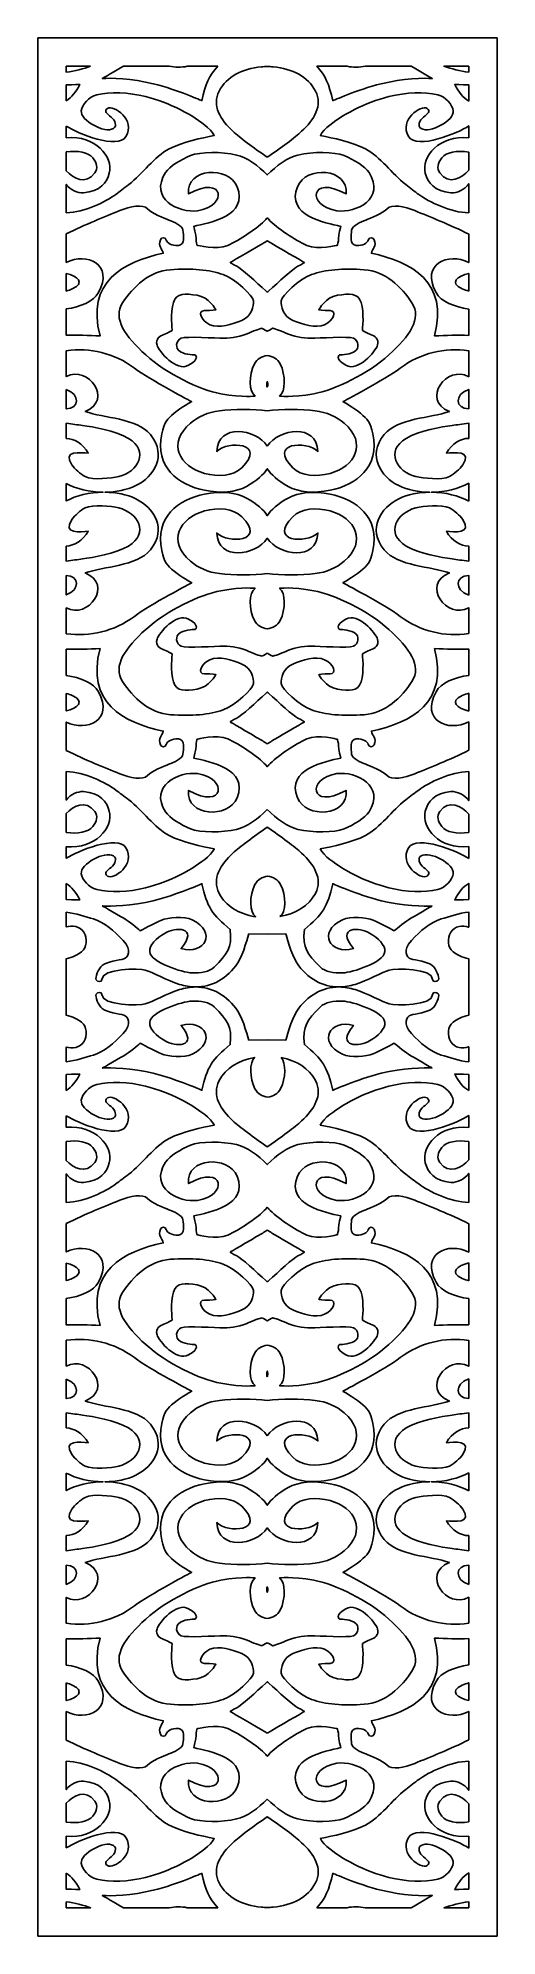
# Model space of a CAD drawing. Header units: centimetres. Extents: x 1.5 to 4.5, y -9 to 3.5.
import ezdxf

# ---------------------------------------------------------------- set-up
doc = ezdxf.new("R2010")
doc.units = ezdxf.units.CM
doc.header["$MEASUREMENT"] = 0
doc.layers.add('layer 1', color=7, linetype='Continuous')

msp = doc.modelspace()

# ---------------------------------------------------------------- linework, layer by layer
at = {"layer": 'layer 1', "color": 250}
for points, knots in [([(1.50051, 3.4555), (1.50051, 3.4555), (4.51219, 3.4555), (4.51219, 3.4555), (4.51219, 3.4555), (4.51219, 3.4555), (4.51219, -9.00021), (4.51219, -9.00021), (4.51219, -9.00021), (4.51219, -9.00021), (1.50051, -9.00021), (1.50051, -9.00021), (1.50051, -9.00021), (1.50051, -9.00021), (1.50051, 3.4555), (1.50051, 3.4555)], [0, 0, 0, 0, 0.2, 0.2, 0.2, 0.2, 0.4, 0.4, 0.4, 0.4, 0.6, 0.6, 0.6, 0.6, 1, 1, 1, 1]), ([(1.84615, 3.26959), (1.79891, 3.25502), (1.74201, 3.23664), (1.68642, 3.23058), (1.68642, 3.23058), (1.68642, 3.23058), (1.68642, 3.26959), (1.68642, 3.26959), (1.68642, 3.26959), (1.68642, 3.26959), (1.84615, 3.26959), (1.84615, 3.26959)], [0, 0, 0, 0, 0.25, 0.25, 0.25, 0.25, 0.5, 0.5, 0.5, 0.5, 1, 1, 1, 1]), ([(2.67988, 3.26959), (2.62466, 3.21078), (2.59841, 3.15147), (2.57556, 3.04353), (2.57556, 3.04353), (2.57444, 3.04304), (2.42192, 3.1143), (2.257, 3.15511), (2.257, 3.15511), (2.12036, 3.18892), (1.97207, 3.1942), (1.92243, 3.18914), (1.92243, 3.18914), (1.92243, 3.18914), (2.0159, 3.24262), (2.06166, 3.26959), (2.06166, 3.26959), (2.06166, 3.26959), (2.36166, 3.26959), (2.36166, 3.26959), (2.36166, 3.26959), (2.39897, 3.26332), (2.44392, 3.2618), (2.48013, 3.26959), (2.48013, 3.26959), (2.48013, 3.26959), (2.67988, 3.26959), (2.67988, 3.26959)], [0, 0, 0, 0, 0.125, 0.125, 0.125, 0.125, 0.25, 0.25, 0.25, 0.25, 0.375, 0.375, 0.375, 0.375, 0.5, 0.5, 0.5, 0.5, 0.625, 0.625, 0.625, 0.625, 0.75, 0.75, 0.75, 0.75, 1, 1, 1, 1]), ([(3.00502, 2.67279), (3.09653, 2.7349), (3.18689, 2.80284), (3.23018, 2.84282), (3.23018, 2.84282), (3.30976, 2.91634), (3.3716, 3.01251), (3.32105, 3.10702), (3.32105, 3.10702), (3.2705, 3.20152), (3.1722, 3.2535), (3.04302, 3.2661), (3.04302, 3.2661), (3.03065, 3.26731), (3.01792, 3.26815), (3.00502, 3.26874), (3.00502, 3.26874), (2.99212, 3.26815), (2.97939, 3.26731), (2.96703, 3.2661), (2.96703, 3.2661), (2.83784, 3.2535), (2.73954, 3.20152), (2.68899, 3.10702), (2.68899, 3.10702), (2.63844, 3.01251), (2.70028, 2.91634), (2.77986, 2.84282), (2.77986, 2.84282), (2.82315, 2.80284), (2.91352, 2.7349), (3.00502, 2.67279)], [0, 0, 0, 0, 0.11111111, 0.11111111, 0.11111111, 0.11111111, 0.22222222, 0.22222222, 0.22222222, 0.22222222, 0.33333333, 0.33333333, 0.33333333, 0.33333333, 0.44444444, 0.44444444, 0.44444444, 0.44444444, 0.55555556, 0.55555556, 0.55555556, 0.55555556, 0.66666667, 0.66666667, 0.66666667, 0.66666667, 0.77777778, 0.77777778, 0.77777778, 0.77777778, 1, 1, 1, 1]), ([(3.5299, 3.26959), (3.56612, 3.26179), (3.61107, 3.26332), (3.64838, 3.26959), (3.64838, 3.26959), (3.64838, 3.26959), (3.94838, 3.26959), (3.94838, 3.26959), (3.94838, 3.26959), (3.99414, 3.24262), (4.08761, 3.18914), (4.08761, 3.18914), (4.08761, 3.18914), (4.03797, 3.1942), (3.88969, 3.18892), (3.75304, 3.15511), (3.75304, 3.15511), (3.58812, 3.1143), (3.4356, 3.04304), (3.43448, 3.04353), (3.43448, 3.04353), (3.41163, 3.15147), (3.38538, 3.21078), (3.33016, 3.26959), (3.33016, 3.26959), (3.33016, 3.26959), (3.5299, 3.26959), (3.5299, 3.26959)], [0, 0, 0, 0, 0.125, 0.125, 0.125, 0.125, 0.25, 0.25, 0.25, 0.25, 0.375, 0.375, 0.375, 0.375, 0.5, 0.5, 0.5, 0.5, 0.625, 0.625, 0.625, 0.625, 0.75, 0.75, 0.75, 0.75, 1, 1, 1, 1]), ([(4.32628, 3.2303), (4.26984, 3.23605), (4.21189, 3.25478), (4.16389, 3.26959), (4.16389, 3.26959), (4.16389, 3.26959), (4.32628, 3.26959), (4.32628, 3.26959), (4.32628, 3.26959), (4.32628, 3.26959), (4.32628, 3.2303), (4.32628, 3.2303)], [0, 0, 0, 0, 0.25, 0.25, 0.25, 0.25, 0.5, 0.5, 0.5, 0.5, 1, 1, 1, 1]), ([(1.68642, 3.14815), (1.7341, 3.14841), (1.77512, 3.15057), (1.77512, 3.15057), (1.77512, 3.15057), (1.75025, 3.0992), (1.72039, 3.06544), (1.68642, 3.04325), (1.68642, 3.04325), (1.68642, 3.04325), (1.68642, 3.14815), (1.68642, 3.14815)], [0, 0, 0, 0, 0.25, 0.25, 0.25, 0.25, 0.5, 0.5, 0.5, 0.5, 1, 1, 1, 1]), ([(4.32628, 3.04154), (4.2912, 3.06369), (4.26044, 3.09787), (4.23492, 3.15057), (4.23492, 3.15057), (4.23492, 3.15057), (4.27748, 3.14833), (4.32628, 3.14813), (4.32628, 3.14813), (4.32628, 3.14813), (4.32628, 3.04154), (4.32628, 3.04154)], [0, 0, 0, 0, 0.25, 0.25, 0.25, 0.25, 0.5, 0.5, 0.5, 0.5, 1, 1, 1, 1]), ([(1.68642, 2.87623), (1.75832, 2.82996), (2.02479, 2.72017), (2.07785, 2.80815), (2.07785, 2.80815), (2.144, 2.91784), (1.9952, 3.02049), (1.95653, 2.99338), (1.95653, 2.99338), (1.92957, 2.97448), (1.95316, 2.95936), (1.98012, 2.93668), (1.98012, 2.93668), (2.00708, 2.914), (2.02224, 2.87809), (1.99529, 2.86108), (1.99529, 2.86108), (1.94075, 2.82667), (1.77598, 2.91331), (1.78467, 2.97826), (1.78467, 2.97826), (1.78972, 3.01606), (1.83522, 3.07087), (1.88577, 3.08221), (1.88577, 3.08221), (1.97552, 3.10234), (2.09195, 3.09971), (2.20665, 3.07095), (2.20665, 3.07095), (2.36383, 3.03153), (2.51941, 2.94948), (2.61365, 2.86864), (2.61365, 2.86864), (2.6423, 2.84407), (2.65746, 2.81572), (2.65746, 2.81572), (2.65746, 2.81572), (2.57274, 2.79766), (2.45465, 2.7762), (2.36049, 2.72705), (2.36049, 2.72705), (2.26293, 2.67612), (2.1877, 2.56426), (2.0966, 2.49324), (2.0966, 2.49324), (2.0655, 2.46899), (2.03531, 2.44664), (2.01157, 2.42909), (2.01157, 2.42909), (1.94679, 2.38124), (1.80398, 2.30939), (1.68642, 2.30842), (1.68642, 2.30842), (1.68642, 2.30842), (1.68642, 2.49475), (1.68642, 2.49475), (1.68642, 2.49475), (1.71186, 2.45825), (1.76067, 2.43686), (1.79983, 2.4396), (1.79983, 2.4396), (1.90735, 2.44714), (1.95396, 2.50789), (1.96865, 2.56756), (1.96865, 2.56756), (1.99539, 2.67614), (1.8771, 2.81812), (1.68642, 2.80082), (1.68642, 2.80082), (1.68642, 2.80082), (1.68642, 2.87623), (1.68642, 2.87623)], [0, 0, 0, 0, 0.05263158, 0.05263158, 0.05263158, 0.05263158, 0.10526316, 0.10526316, 0.10526316, 0.10526316, 0.15789474, 0.15789474, 0.15789474, 0.15789474, 0.21052632, 0.21052632, 0.21052632, 0.21052632, 0.26315789, 0.26315789, 0.26315789, 0.26315789, 0.31578947, 0.31578947, 0.31578947, 0.31578947, 0.36842105, 0.36842105, 0.36842105, 0.36842105, 0.42105263, 0.42105263, 0.42105263, 0.42105263, 0.47368421, 0.47368421, 0.47368421, 0.47368421, 0.52631579, 0.52631579, 0.52631579, 0.52631579, 0.57894737, 0.57894737, 0.57894737, 0.57894737, 0.63157895, 0.63157895, 0.63157895, 0.63157895, 0.68421053, 0.68421053, 0.68421053, 0.68421053, 0.73684211, 0.73684211, 0.73684211, 0.73684211, 0.78947368, 0.78947368, 0.78947368, 0.78947368, 0.84210526, 0.84210526, 0.84210526, 0.84210526, 0.89473684, 0.89473684, 0.89473684, 0.89473684, 1, 1, 1, 1]), ([(4.32628, 2.30842), (4.20822, 2.30832), (4.06374, 2.38088), (3.99847, 2.42909), (3.99847, 2.42909), (3.97473, 2.44664), (3.94454, 2.46899), (3.91344, 2.49324), (3.91344, 2.49324), (3.82234, 2.56426), (3.74711, 2.67612), (3.64955, 2.72705), (3.64955, 2.72705), (3.55539, 2.7762), (3.4373, 2.79766), (3.35258, 2.81572), (3.35258, 2.81572), (3.35258, 2.81572), (3.36774, 2.84407), (3.39639, 2.86864), (3.39639, 2.86864), (3.49063, 2.94948), (3.64621, 3.03153), (3.80339, 3.07095), (3.80339, 3.07095), (3.91809, 3.09971), (4.03452, 3.10234), (4.12428, 3.08221), (4.12428, 3.08221), (4.17482, 3.07087), (4.22032, 3.01606), (4.22537, 2.97826), (4.22537, 2.97826), (4.23406, 2.91331), (4.06929, 2.82667), (4.01476, 2.86108), (4.01476, 2.86108), (3.9878, 2.87809), (4.00296, 2.914), (4.02992, 2.93668), (4.02992, 2.93668), (4.05688, 2.95936), (4.08047, 2.97448), (4.05351, 2.99338), (4.05351, 2.99338), (4.01484, 3.02049), (3.86605, 2.91784), (3.93219, 2.80815), (3.93219, 2.80815), (3.98593, 2.71905), (4.25854, 2.83278), (4.32628, 2.87797), (4.32628, 2.87797), (4.32628, 2.87797), (4.32628, 2.80059), (4.32628, 2.80059), (4.32628, 2.80059), (4.13403, 2.81948), (4.01452, 2.67664), (4.04139, 2.56756), (4.04139, 2.56756), (4.05608, 2.50789), (4.10269, 2.44714), (4.21021, 2.4396), (4.21021, 2.4396), (4.25078, 2.43676), (4.30171, 2.45982), (4.32628, 2.49875), (4.32628, 2.49875), (4.32628, 2.49875), (4.32628, 2.30842), (4.32628, 2.30842)], [0, 0, 0, 0, 0.05263158, 0.05263158, 0.05263158, 0.05263158, 0.10526316, 0.10526316, 0.10526316, 0.10526316, 0.15789474, 0.15789474, 0.15789474, 0.15789474, 0.21052632, 0.21052632, 0.21052632, 0.21052632, 0.26315789, 0.26315789, 0.26315789, 0.26315789, 0.31578947, 0.31578947, 0.31578947, 0.31578947, 0.36842105, 0.36842105, 0.36842105, 0.36842105, 0.42105263, 0.42105263, 0.42105263, 0.42105263, 0.47368421, 0.47368421, 0.47368421, 0.47368421, 0.52631579, 0.52631579, 0.52631579, 0.52631579, 0.57894737, 0.57894737, 0.57894737, 0.57894737, 0.63157895, 0.63157895, 0.63157895, 0.63157895, 0.68421053, 0.68421053, 0.68421053, 0.68421053, 0.73684211, 0.73684211, 0.73684211, 0.73684211, 0.78947368, 0.78947368, 0.78947368, 0.78947368, 0.84210526, 0.84210526, 0.84210526, 0.84210526, 0.89473684, 0.89473684, 0.89473684, 0.89473684, 1, 1, 1, 1]), ([(1.68642, 2.70745), (1.76101, 2.71784), (1.83067, 2.70593), (1.86049, 2.66829), (1.86049, 2.66829), (1.88745, 2.63427), (1.89475, 2.59994), (1.87285, 2.5697), (1.87285, 2.5697), (1.81429, 2.48885), (1.73234, 2.53294), (1.68642, 2.58385), (1.68642, 2.58385), (1.68642, 2.58385), (1.68642, 2.70745), (1.68642, 2.70745)], [0, 0, 0, 0, 0.2, 0.2, 0.2, 0.2, 0.4, 0.4, 0.4, 0.4, 0.6, 0.6, 0.6, 0.6, 1, 1, 1, 1]), ([(3.00502, 2.27571), (3.00842, 2.27187), (3.01177, 2.26812), (3.01503, 2.26446), (3.01503, 2.26446), (3.06221, 2.21154), (3.19083, 2.12586), (3.26496, 2.09373), (3.26496, 2.09373), (3.3391, 2.0616), (3.46547, 2.09562), (3.46547, 2.09562), (3.46547, 2.09562), (3.46547, 2.09562), (3.47221, 2.1183), (3.47221, 2.13909), (3.47221, 2.13909), (3.47221, 2.15988), (3.48703, 2.21911), (3.48703, 2.21911), (3.48703, 2.21911), (3.38537, 2.24331), (3.126, 2.28899), (3.20262, 2.47929), (3.20262, 2.47929), (3.25862, 2.61838), (3.53859, 2.60386), (3.52191, 2.43204), (3.52191, 2.43204), (3.28168, 2.56357), (3.26372, 2.34988), (3.4621, 2.32147), (3.4621, 2.32147), (3.58736, 2.30354), (3.78199, 2.40336), (3.67272, 2.5719), (3.67272, 2.5719), (3.64576, 2.61348), (3.5733, 2.65695), (3.50928, 2.68341), (3.50928, 2.68341), (3.44525, 2.70987), (3.30203, 2.70987), (3.20599, 2.68719), (3.20599, 2.68719), (3.14163, 2.67199), (3.06213, 2.61605), (3.00502, 2.55633), (3.00502, 2.55633), (2.94792, 2.61605), (2.86842, 2.67199), (2.80405, 2.68719), (2.80405, 2.68719), (2.70801, 2.70987), (2.56479, 2.70987), (2.50076, 2.68341), (2.50076, 2.68341), (2.43674, 2.65695), (2.36428, 2.61348), (2.33733, 2.5719), (2.33733, 2.5719), (2.22805, 2.40336), (2.42268, 2.30354), (2.54794, 2.32147), (2.54794, 2.32147), (2.74632, 2.34988), (2.72836, 2.56357), (2.48813, 2.43204), (2.48813, 2.43204), (2.47145, 2.60386), (2.75142, 2.61838), (2.80742, 2.47929), (2.80742, 2.47929), (2.88404, 2.28899), (2.62467, 2.24331), (2.52302, 2.21911), (2.52302, 2.21911), (2.52302, 2.21911), (2.53783, 2.15988), (2.53783, 2.13909), (2.53783, 2.13909), (2.53783, 2.1183), (2.54457, 2.09562), (2.54457, 2.09562), (2.54457, 2.09562), (2.54457, 2.09562), (2.67094, 2.0616), (2.74508, 2.09373), (2.74508, 2.09373), (2.81922, 2.12586), (2.94783, 2.21154), (2.99501, 2.26446), (2.99501, 2.26446), (2.99827, 2.26812), (3.00163, 2.27187), (3.00502, 2.27571)], [0, 0, 0, 0, 0.04, 0.04, 0.04, 0.04, 0.08, 0.08, 0.08, 0.08, 0.12, 0.12, 0.12, 0.12, 0.16, 0.16, 0.16, 0.16, 0.2, 0.2, 0.2, 0.2, 0.24, 0.24, 0.24, 0.24, 0.28, 0.28, 0.28, 0.28, 0.32, 0.32, 0.32, 0.32, 0.36, 0.36, 0.36, 0.36, 0.4, 0.4, 0.4, 0.4, 0.44, 0.44, 0.44, 0.44, 0.48, 0.48, 0.48, 0.48, 0.52, 0.52, 0.52, 0.52, 0.56, 0.56, 0.56, 0.56, 0.6, 0.6, 0.6, 0.6, 0.64, 0.64, 0.64, 0.64, 0.68, 0.68, 0.68, 0.68, 0.72, 0.72, 0.72, 0.72, 0.76, 0.76, 0.76, 0.76, 0.8, 0.8, 0.8, 0.8, 0.84, 0.84, 0.84, 0.84, 0.88, 0.88, 0.88, 0.88, 0.92, 0.92, 0.92, 0.92, 1, 1, 1, 1]), ([(4.32628, 2.58685), (4.28092, 2.53471), (4.1969, 2.48727), (4.13719, 2.5697), (4.13719, 2.5697), (4.11529, 2.59994), (4.12259, 2.63427), (4.14955, 2.66829), (4.14955, 2.66829), (4.17973, 2.70637), (4.25069, 2.71813), (4.32628, 2.70709), (4.32628, 2.70709), (4.32628, 2.70709), (4.32628, 2.58685), (4.32628, 2.58685)], [0, 0, 0, 0, 0.2, 0.2, 0.2, 0.2, 0.4, 0.4, 0.4, 0.4, 0.6, 0.6, 0.6, 0.6, 1, 1, 1, 1]), ([(1.68642, 2.16947), (1.8086, 2.23117), (1.94066, 2.28189), (2.03744, 2.3226), (2.03744, 2.3226), (2.10484, 2.35095), (2.19078, 2.36607), (2.21886, 2.33457), (2.21886, 2.33457), (2.24695, 2.30307), (2.32722, 2.27328), (2.35923, 2.26005), (2.35923, 2.26005), (2.39124, 2.24682), (2.44853, 2.22414), (2.4519, 2.1939), (2.4519, 2.1939), (2.45527, 2.16366), (2.46707, 2.09562), (2.42157, 2.09373), (2.42157, 2.09373), (2.37608, 2.09184), (2.34912, 2.10885), (2.34238, 2.12964), (2.34238, 2.12964), (2.33564, 2.15043), (2.31037, 2.14854), (2.30363, 2.13153), (2.30363, 2.13153), (2.28621, 2.08757), (2.31502, 2.07474), (2.32216, 2.0427), (2.32216, 2.0427), (2.05788, 1.9867), (1.81451, 1.85292), (1.90767, 1.50026), (1.90767, 1.50026), (1.83227, 1.50308), (1.75871, 1.50799), (1.68642, 1.50418), (1.68642, 1.50418), (1.68642, 1.50418), (1.68642, 1.67694), (1.68642, 1.67694), (1.68642, 1.67694), (1.77804, 1.69072), (1.86521, 1.72555), (1.89776, 1.78469), (1.89776, 1.78469), (2.00056, 1.97145), (1.8202, 2.04994), (1.68642, 1.98286), (1.68642, 1.98286), (1.68642, 1.98286), (1.68642, 2.16947), (1.68642, 2.16947)], [0, 0, 0, 0, 0.06666667, 0.06666667, 0.06666667, 0.06666667, 0.13333333, 0.13333333, 0.13333333, 0.13333333, 0.2, 0.2, 0.2, 0.2, 0.26666667, 0.26666667, 0.26666667, 0.26666667, 0.33333333, 0.33333333, 0.33333333, 0.33333333, 0.4, 0.4, 0.4, 0.4, 0.46666667, 0.46666667, 0.46666667, 0.46666667, 0.53333333, 0.53333333, 0.53333333, 0.53333333, 0.6, 0.6, 0.6, 0.6, 0.66666667, 0.66666667, 0.66666667, 0.66666667, 0.73333333, 0.73333333, 0.73333333, 0.73333333, 0.8, 0.8, 0.8, 0.8, 0.86666667, 0.86666667, 0.86666667, 0.86666667, 1, 1, 1, 1]), ([(4.32628, 1.50404), (4.25313, 1.50812), (4.17869, 1.50311), (4.10237, 1.50026), (4.10237, 1.50026), (4.19553, 1.85292), (3.95216, 1.9867), (3.68788, 2.0427), (3.68788, 2.0427), (3.69502, 2.07474), (3.72383, 2.08757), (3.70641, 2.13153), (3.70641, 2.13153), (3.69968, 2.14854), (3.6744, 2.15043), (3.66766, 2.12964), (3.66766, 2.12964), (3.66092, 2.10885), (3.63396, 2.09184), (3.58847, 2.09373), (3.58847, 2.09373), (3.54298, 2.09562), (3.55477, 2.16366), (3.55814, 2.1939), (3.55814, 2.1939), (3.56151, 2.22414), (3.6188, 2.24682), (3.65081, 2.26005), (3.65081, 2.26005), (3.68283, 2.27328), (3.76309, 2.30307), (3.79118, 2.33457), (3.79118, 2.33457), (3.81926, 2.36607), (3.9052, 2.35095), (3.9726, 2.3226), (3.9726, 2.3226), (4.07009, 2.28159), (4.20336, 2.23043), (4.32628, 2.16812), (4.32628, 2.16812), (4.32628, 2.16812), (4.32628, 1.98149), (4.32628, 1.98149), (4.32628, 1.98149), (4.19226, 2.05099), (4.00879, 1.97269), (4.11228, 1.78469), (4.11228, 1.78469), (4.14515, 1.72498), (4.23369, 1.69005), (4.32628, 1.67655), (4.32628, 1.67655), (4.32628, 1.67655), (4.32628, 1.50404), (4.32628, 1.50404)], [0, 0, 0, 0, 0.06666667, 0.06666667, 0.06666667, 0.06666667, 0.13333333, 0.13333333, 0.13333333, 0.13333333, 0.2, 0.2, 0.2, 0.2, 0.26666667, 0.26666667, 0.26666667, 0.26666667, 0.33333333, 0.33333333, 0.33333333, 0.33333333, 0.4, 0.4, 0.4, 0.4, 0.46666667, 0.46666667, 0.46666667, 0.46666667, 0.53333333, 0.53333333, 0.53333333, 0.53333333, 0.6, 0.6, 0.6, 0.6, 0.66666667, 0.66666667, 0.66666667, 0.66666667, 0.73333333, 0.73333333, 0.73333333, 0.73333333, 0.8, 0.8, 0.8, 0.8, 0.86666667, 0.86666667, 0.86666667, 0.86666667, 1, 1, 1, 1]), ([(3.00502, 1.78641), (3.00796, 1.78993), (3.01125, 1.79331), (3.01493, 1.7965), (3.01493, 1.7965), (3.07672, 1.85006), (3.17501, 1.94457), (3.2059, 1.95717), (3.2059, 1.95717), (3.2368, 1.96977), (3.24803, 1.98237), (3.24803, 1.98237), (3.24803, 1.98237), (3.24803, 1.98237), (3.14187, 2.04412), (3.03515, 2.10712), (3.03515, 2.10712), (3.0248, 2.11324), (3.01476, 2.11926), (3.00502, 2.12518), (3.00502, 2.12518), (2.99528, 2.11926), (2.98525, 2.11324), (2.97489, 2.10712), (2.97489, 2.10712), (2.86817, 2.04412), (2.76201, 1.98237), (2.76201, 1.98237), (2.76201, 1.98237), (2.76201, 1.98237), (2.77325, 1.96977), (2.80414, 1.95717), (2.80414, 1.95717), (2.83503, 1.94457), (2.93333, 1.85006), (2.99511, 1.7965), (2.99511, 1.7965), (2.9988, 1.79331), (3.00208, 1.78993), (3.00502, 1.78641)], [0, 0, 0, 0, 0.09090909, 0.09090909, 0.09090909, 0.09090909, 0.18181818, 0.18181818, 0.18181818, 0.18181818, 0.27272727, 0.27272727, 0.27272727, 0.27272727, 0.36363636, 0.36363636, 0.36363636, 0.36363636, 0.45454545, 0.45454545, 0.45454545, 0.45454545, 0.54545455, 0.54545455, 0.54545455, 0.54545455, 0.63636364, 0.63636364, 0.63636364, 0.63636364, 0.72727273, 0.72727273, 0.72727273, 0.72727273, 0.81818182, 0.81818182, 0.81818182, 0.81818182, 1, 1, 1, 1]), ([(1.68642, 1.91024), (1.75688, 1.89278), (1.81462, 1.84756), (1.7257, 1.80911), (1.7257, 1.80911), (1.71332, 1.80375), (1.70013, 1.79888), (1.68642, 1.7947), (1.68642, 1.7947), (1.68642, 1.7947), (1.68642, 1.91024), (1.68642, 1.91024)], [0, 0, 0, 0, 0.25, 0.25, 0.25, 0.25, 0.5, 0.5, 0.5, 0.5, 1, 1, 1, 1]), ([(3.00502, 1.37159), (3.04129, 1.36596), (3.07161, 1.35005), (3.08934, 1.31621), (3.08934, 1.31621), (3.12681, 1.2447), (3.12569, 1.13126), (3.08514, 1.10581), (3.08514, 1.10581), (3.08514, 1.10581), (3.15886, 1.09321), (3.30982, 1.12077), (3.30982, 1.12077), (3.447, 1.14582), (3.66766, 1.25267), (3.80246, 1.37552), (3.80246, 1.37552), (3.93725, 1.49837), (4.0215, 1.61366), (3.9541, 1.71761), (3.9541, 1.71761), (3.8867, 1.82156), (3.77718, 1.92551), (3.6407, 1.93496), (3.6407, 1.93496), (3.50422, 1.94441), (3.38122, 1.93496), (3.29529, 1.90283), (3.29529, 1.90283), (3.20936, 1.8707), (3.10152, 1.76675), (3.09647, 1.73084), (3.09647, 1.73084), (3.09142, 1.69493), (3.10995, 1.62878), (3.17229, 1.60232), (3.17229, 1.60232), (3.23463, 1.57586), (3.32225, 1.54751), (3.38122, 1.57397), (3.38122, 1.57397), (3.4402, 1.60043), (3.46547, 1.66658), (3.41661, 1.66658), (3.41661, 1.66658), (3.36774, 1.66658), (3.34247, 1.67225), (3.34247, 1.67225), (3.34247, 1.67225), (3.34247, 1.67225), (3.38796, 1.75541), (3.46547, 1.76675), (3.46547, 1.76675), (3.54298, 1.77809), (3.59858, 1.78565), (3.62048, 1.7195), (3.62048, 1.7195), (3.64239, 1.65335), (3.62891, 1.53617), (3.62891, 1.53617), (3.62891, 1.53617), (3.62891, 1.53617), (3.65587, 1.51916), (3.68283, 1.50971), (3.68283, 1.50971), (3.70978, 1.50026), (3.74011, 1.48136), (3.72832, 1.43978), (3.72832, 1.43978), (3.71652, 1.3982), (3.60026, 1.26212), (3.52107, 1.30748), (3.52107, 1.30748), (3.44188, 1.35284), (3.47895, 1.37552), (3.47895, 1.37552), (3.47895, 1.37552), (3.47895, 1.37552), (3.53455, 1.37363), (3.57499, 1.39631), (3.57499, 1.39631), (3.61543, 1.41899), (3.60195, 1.47191), (3.56994, 1.48514), (3.56994, 1.48514), (3.53792, 1.49837), (3.34247, 1.48514), (3.29024, 1.48514), (3.29024, 1.48514), (3.238, 1.48514), (3.17361, 1.49723), (3.12586, 1.51928), (3.12586, 1.51928), (3.07812, 1.54133), (3.04021, 1.55078), (3.04021, 1.55078), (3.04021, 1.55078), (3.04021, 1.55078), (3.02651, 1.5425), (3.00502, 1.53061), (3.00502, 1.53061), (2.98353, 1.5425), (2.96984, 1.55078), (2.96984, 1.55078), (2.96984, 1.55078), (2.96984, 1.55078), (2.93192, 1.54133), (2.88418, 1.51928), (2.88418, 1.51928), (2.83644, 1.49723), (2.77204, 1.48514), (2.7198, 1.48514), (2.7198, 1.48514), (2.66757, 1.48514), (2.47212, 1.49837), (2.44011, 1.48514), (2.44011, 1.48514), (2.40809, 1.47191), (2.39461, 1.41899), (2.43505, 1.39631), (2.43505, 1.39631), (2.47549, 1.37363), (2.53109, 1.37552), (2.53109, 1.37552), (2.53109, 1.37552), (2.53109, 1.37552), (2.56816, 1.35284), (2.48897, 1.30748), (2.48897, 1.30748), (2.40978, 1.26212), (2.29352, 1.3982), (2.28172, 1.43978), (2.28172, 1.43978), (2.26993, 1.48136), (2.30026, 1.50026), (2.32722, 1.50971), (2.32722, 1.50971), (2.35418, 1.51916), (2.38113, 1.53617), (2.38113, 1.53617), (2.38113, 1.53617), (2.38113, 1.53617), (2.36765, 1.65335), (2.38956, 1.7195), (2.38956, 1.7195), (2.41146, 1.78565), (2.46707, 1.77809), (2.54457, 1.76675), (2.54457, 1.76675), (2.62208, 1.75541), (2.66757, 1.67225), (2.66757, 1.67225), (2.66757, 1.67225), (2.66757, 1.67225), (2.6423, 1.66658), (2.59344, 1.66658), (2.59344, 1.66658), (2.54457, 1.66658), (2.56985, 1.60043), (2.62882, 1.57397), (2.62882, 1.57397), (2.68779, 1.54751), (2.77541, 1.57586), (2.83775, 1.60232), (2.83775, 1.60232), (2.90009, 1.62878), (2.91863, 1.69493), (2.91357, 1.73084), (2.91357, 1.73084), (2.90852, 1.76675), (2.80068, 1.8707), (2.71475, 1.90283), (2.71475, 1.90283), (2.62882, 1.93496), (2.50582, 1.94441), (2.36934, 1.93496), (2.36934, 1.93496), (2.23286, 1.92551), (2.12334, 1.82156), (2.05594, 1.71761), (2.05594, 1.71761), (1.98855, 1.61366), (2.07279, 1.49837), (2.20759, 1.37552), (2.20759, 1.37552), (2.34238, 1.25267), (2.56304, 1.14582), (2.70023, 1.12077), (2.70023, 1.12077), (2.85118, 1.09321), (2.9249, 1.10581), (2.9249, 1.10581), (2.9249, 1.10581), (2.88436, 1.13126), (2.88324, 1.2447), (2.9207, 1.31621), (2.9207, 1.31621), (2.93843, 1.35005), (2.96875, 1.36596), (3.00502, 1.37159)], [0, 0, 0, 0, 0.01960784, 0.01960784, 0.01960784, 0.01960784, 0.03921569, 0.03921569, 0.03921569, 0.03921569, 0.05882353, 0.05882353, 0.05882353, 0.05882353, 0.07843137, 0.07843137, 0.07843137, 0.07843137, 0.09803922, 0.09803922, 0.09803922, 0.09803922, 0.11764706, 0.11764706, 0.11764706, 0.11764706, 0.1372549, 0.1372549, 0.1372549, 0.1372549, 0.15686275, 0.15686275, 0.15686275, 0.15686275, 0.17647059, 0.17647059, 0.17647059, 0.17647059, 0.19607843, 0.19607843, 0.19607843, 0.19607843, 0.21568627, 0.21568627, 0.21568627, 0.21568627, 0.23529412, 0.23529412, 0.23529412, 0.23529412, 0.25490196, 0.25490196, 0.25490196, 0.25490196, 0.2745098, 0.2745098, 0.2745098, 0.2745098, 0.29411765, 0.29411765, 0.29411765, 0.29411765, 0.31372549, 0.31372549, 0.31372549, 0.31372549, 0.33333333, 0.33333333, 0.33333333, 0.33333333, 0.35294118, 0.35294118, 0.35294118, 0.35294118, 0.37254902, 0.37254902, 0.37254902, 0.37254902, 0.39215686, 0.39215686, 0.39215686, 0.39215686, 0.41176471, 0.41176471, 0.41176471, 0.41176471, 0.43137255, 0.43137255, 0.43137255, 0.43137255, 0.45098039, 0.45098039, 0.45098039, 0.45098039, 0.47058824, 0.47058824, 0.47058824, 0.47058824, 0.49019608, 0.49019608, 0.49019608, 0.49019608, 0.50980392, 0.50980392, 0.50980392, 0.50980392, 0.52941176, 0.52941176, 0.52941176, 0.52941176, 0.54901961, 0.54901961, 0.54901961, 0.54901961, 0.56862745, 0.56862745, 0.56862745, 0.56862745, 0.58823529, 0.58823529, 0.58823529, 0.58823529, 0.60784314, 0.60784314, 0.60784314, 0.60784314, 0.62745098, 0.62745098, 0.62745098, 0.62745098, 0.64705882, 0.64705882, 0.64705882, 0.64705882, 0.66666667, 0.66666667, 0.66666667, 0.66666667, 0.68627451, 0.68627451, 0.68627451, 0.68627451, 0.70588235, 0.70588235, 0.70588235, 0.70588235, 0.7254902, 0.7254902, 0.7254902, 0.7254902, 0.74509804, 0.74509804, 0.74509804, 0.74509804, 0.76470588, 0.76470588, 0.76470588, 0.76470588, 0.78431373, 0.78431373, 0.78431373, 0.78431373, 0.80392157, 0.80392157, 0.80392157, 0.80392157, 0.82352941, 0.82352941, 0.82352941, 0.82352941, 0.84313725, 0.84313725, 0.84313725, 0.84313725, 0.8627451, 0.8627451, 0.8627451, 0.8627451, 0.88235294, 0.88235294, 0.88235294, 0.88235294, 0.90196078, 0.90196078, 0.90196078, 0.90196078, 0.92156863, 0.92156863, 0.92156863, 0.92156863, 0.94117647, 0.94117647, 0.94117647, 0.94117647, 0.96078431, 0.96078431, 0.96078431, 0.96078431, 1, 1, 1, 1]), ([(4.32628, 1.79389), (4.31161, 1.79825), (4.29752, 1.8034), (4.28434, 1.80911), (4.28434, 1.80911), (4.1943, 1.84805), (4.25463, 1.89391), (4.32628, 1.91088), (4.32628, 1.91088), (4.32628, 1.91088), (4.32628, 1.79389), (4.32628, 1.79389)], [0, 0, 0, 0, 0.25, 0.25, 0.25, 0.25, 0.5, 0.5, 0.5, 0.5, 1, 1, 1, 1]), ([(4.32628, -0.45357), (4.17109, -0.47639), (4.0091, -0.43879), (3.87712, -0.3401), (3.87712, -0.3401), (3.77601, -0.26449), (3.50079, -0.11958), (3.50079, -0.11958), (3.50079, -0.11958), (3.50079, -0.11958), (3.56819, -0.08492), (3.61593, -0.04397), (3.61593, -0.04397), (3.66368, -0.00302), (3.68053, 0.01273), (3.69738, 0.09149), (3.69738, 0.09149), (3.74371, 0.30802), (3.58944, 0.42733), (3.41654, 0.46196), (3.41654, 0.46196), (3.31168, 0.48296), (3.21007, 0.47517), (3.1411, 0.43648), (3.1411, 0.43648), (3.07213, 0.3978), (3.02887, 0.35839), (3.00502, 0.32052), (3.00502, 0.32052), (2.98117, 0.35839), (2.93791, 0.3978), (2.86894, 0.43648), (2.86894, 0.43648), (2.79998, 0.47517), (2.69836, 0.48296), (2.59351, 0.46196), (2.59351, 0.46196), (2.42061, 0.42733), (2.26634, 0.30802), (2.31266, 0.09149), (2.31266, 0.09149), (2.32951, 0.01273), (2.34637, -0.00302), (2.39411, -0.04397), (2.39411, -0.04397), (2.44185, -0.08492), (2.50925, -0.11958), (2.50925, -0.11958), (2.50925, -0.11958), (2.50925, -0.11958), (2.23403, -0.26449), (2.13293, -0.3401), (2.13293, -0.3401), (2.0017, -0.43823), (1.8408, -0.47595), (1.68642, -0.45395), (1.68642, -0.45395), (1.68642, -0.45395), (1.68642, -0.2846), (1.68642, -0.2846), (1.68642, -0.2846), (1.82888, -0.3618), (1.99875, -0.13078), (1.81024, -0.05526), (1.81024, -0.05526), (1.93298, -0.01109), (2.14746, -0.01285), (2.238, 0.09607), (2.238, 0.09607), (2.29578, 0.16558), (2.29944, 0.23851), (2.27793, 0.29164), (2.27793, 0.29164), (2.22596, 0.41997), (2.08289, 0.4732), (1.94023, 0.47461), (1.94023, 0.47461), (2.08289, 0.47602), (2.22596, 0.52924), (2.27793, 0.65758), (2.27793, 0.65758), (2.29944, 0.71071), (2.29578, 0.78363), (2.238, 0.85314), (2.238, 0.85314), (2.14746, 0.96206), (1.93298, 0.96031), (1.81024, 1.00447), (1.81024, 1.00447), (1.99875, 1.07999), (1.82888, 1.31101), (1.68642, 1.23381), (1.68642, 1.23381), (1.68642, 1.23381), (1.68642, 1.40317), (1.68642, 1.40317), (1.68642, 1.40317), (1.8408, 1.42517), (2.0017, 1.38744), (2.13293, 1.28931), (2.13293, 1.28931), (2.23403, 1.2137), (2.50925, 1.06879), (2.50925, 1.06879), (2.50925, 1.06879), (2.50925, 1.06879), (2.44185, 1.03414), (2.39411, 0.99319), (2.39411, 0.99319), (2.34637, 0.95223), (2.32951, 0.93648), (2.31266, 0.85772), (2.31266, 0.85772), (2.26634, 0.64119), (2.42061, 0.52189), (2.59351, 0.48725), (2.59351, 0.48725), (2.69836, 0.46625), (2.79998, 0.47405), (2.86894, 0.51273), (2.86894, 0.51273), (2.93791, 0.55142), (2.98116, 0.59082), (3.00502, 0.6287), (3.00502, 0.6287), (3.02889, 0.59082), (3.07213, 0.55142), (3.1411, 0.51273), (3.1411, 0.51273), (3.21007, 0.47405), (3.31168, 0.46625), (3.41654, 0.48725), (3.41654, 0.48725), (3.58944, 0.52189), (3.74371, 0.64119), (3.69738, 0.85772), (3.69738, 0.85772), (3.68053, 0.93648), (3.66368, 0.95223), (3.61593, 0.99319), (3.61593, 0.99319), (3.56819, 1.03414), (3.50079, 1.06879), (3.50079, 1.06879), (3.50079, 1.06879), (3.50079, 1.06879), (3.77601, 1.2137), (3.87712, 1.28931), (3.87712, 1.28931), (4.0091, 1.38801), (4.17109, 1.42561), (4.32628, 1.40279), (4.32628, 1.40279), (4.32628, 1.40279), (4.32628, 1.23232), (4.32628, 1.23232), (4.32628, 1.23232), (4.18329, 1.31389), (4.01011, 1.08046), (4.1998, 1.00447), (4.1998, 1.00447), (4.07706, 0.96031), (3.86258, 0.96206), (3.77204, 0.85314), (3.77204, 0.85314), (3.71426, 0.78363), (3.7106, 0.71071), (3.73211, 0.65758), (3.73211, 0.65758), (3.78408, 0.52924), (3.92715, 0.47602), (4.06981, 0.47461), (4.06981, 0.47461), (3.92715, 0.4732), (3.78408, 0.41997), (3.73211, 0.29164), (3.73211, 0.29164), (3.7106, 0.23851), (3.71426, 0.16558), (3.77204, 0.09607), (3.77204, 0.09607), (3.86258, -0.01285), (4.07706, -0.01109), (4.1998, -0.05526), (4.1998, -0.05526), (4.01011, -0.13125), (4.18329, -0.36467), (4.32628, -0.28311), (4.32628, -0.28311), (4.32628, -0.28311), (4.32628, -0.45357), (4.32628, -0.45357)], [0, 0, 0, 0, 0.02040816, 0.02040816, 0.02040816, 0.02040816, 0.04081633, 0.04081633, 0.04081633, 0.04081633, 0.06122449, 0.06122449, 0.06122449, 0.06122449, 0.08163265, 0.08163265, 0.08163265, 0.08163265, 0.10204082, 0.10204082, 0.10204082, 0.10204082, 0.12244898, 0.12244898, 0.12244898, 0.12244898, 0.14285714, 0.14285714, 0.14285714, 0.14285714, 0.16326531, 0.16326531, 0.16326531, 0.16326531, 0.18367347, 0.18367347, 0.18367347, 0.18367347, 0.20408163, 0.20408163, 0.20408163, 0.20408163, 0.2244898, 0.2244898, 0.2244898, 0.2244898, 0.24489796, 0.24489796, 0.24489796, 0.24489796, 0.26530612, 0.26530612, 0.26530612, 0.26530612, 0.28571429, 0.28571429, 0.28571429, 0.28571429, 0.30612245, 0.30612245, 0.30612245, 0.30612245, 0.32653061, 0.32653061, 0.32653061, 0.32653061, 0.34693878, 0.34693878, 0.34693878, 0.34693878, 0.36734694, 0.36734694, 0.36734694, 0.36734694, 0.3877551, 0.3877551, 0.3877551, 0.3877551, 0.40816327, 0.40816327, 0.40816327, 0.40816327, 0.42857143, 0.42857143, 0.42857143, 0.42857143, 0.44897959, 0.44897959, 0.44897959, 0.44897959, 0.46938776, 0.46938776, 0.46938776, 0.46938776, 0.48979592, 0.48979592, 0.48979592, 0.48979592, 0.51020408, 0.51020408, 0.51020408, 0.51020408, 0.53061224, 0.53061224, 0.53061224, 0.53061224, 0.55102041, 0.55102041, 0.55102041, 0.55102041, 0.57142857, 0.57142857, 0.57142857, 0.57142857, 0.59183673, 0.59183673, 0.59183673, 0.59183673, 0.6122449, 0.6122449, 0.6122449, 0.6122449, 0.63265306, 0.63265306, 0.63265306, 0.63265306, 0.65306122, 0.65306122, 0.65306122, 0.65306122, 0.67346939, 0.67346939, 0.67346939, 0.67346939, 0.69387755, 0.69387755, 0.69387755, 0.69387755, 0.71428571, 0.71428571, 0.71428571, 0.71428571, 0.73469388, 0.73469388, 0.73469388, 0.73469388, 0.75510204, 0.75510204, 0.75510204, 0.75510204, 0.7755102, 0.7755102, 0.7755102, 0.7755102, 0.79591837, 0.79591837, 0.79591837, 0.79591837, 0.81632653, 0.81632653, 0.81632653, 0.81632653, 0.83673469, 0.83673469, 0.83673469, 0.83673469, 0.85714286, 0.85714286, 0.85714286, 0.85714286, 0.87755102, 0.87755102, 0.87755102, 0.87755102, 0.89795918, 0.89795918, 0.89795918, 0.89795918, 0.91836735, 0.91836735, 0.91836735, 0.91836735, 0.93877551, 0.93877551, 0.93877551, 0.93877551, 0.95918367, 0.95918367, 0.95918367, 0.95918367, 1, 1, 1, 1]), ([(1.68642, 1.14831), (1.78006, 1.11513), (1.77009, 1.02383), (1.68642, 1.02084), (1.68642, 1.02084), (1.68642, 1.02084), (1.68642, 1.14831), (1.68642, 1.14831)], [0, 0, 0, 0, 0.33333333, 0.33333333, 0.33333333, 0.33333333, 1, 1, 1, 1]), ([(3.00502, 1.16428), (3.00842, 1.17301), (3.00931, 1.18229), (3.00717, 1.19219), (3.00717, 1.19219), (3.00654, 1.19511), (3.00582, 1.19791), (3.00502, 1.20057), (3.00502, 1.20057), (3.00422, 1.19791), (3.00351, 1.19511), (3.00287, 1.19219), (3.00287, 1.19219), (3.00073, 1.18229), (3.00162, 1.17301), (3.00502, 1.16428)], [0, 0, 0, 0, 0.2, 0.2, 0.2, 0.2, 0.4, 0.4, 0.4, 0.4, 0.6, 0.6, 0.6, 0.6, 1, 1, 1, 1]), ([(4.32628, 1.02078), (4.23939, 1.02193), (4.22881, 1.11651), (4.32628, 1.14922), (4.32628, 1.14922), (4.32628, 1.14922), (4.32628, 1.02078), (4.32628, 1.02078)], [0, 0, 0, 0, 0.33333333, 0.33333333, 0.33333333, 0.33333333, 1, 1, 1, 1]), ([(3.00502, 0.77718), (3.083, 0.89184), (3.32737, 0.92891), (3.33678, 0.74242), (3.33678, 0.74242), (3.26228, 0.81452), (3.00704, 0.80056), (3.17276, 0.63531), (3.17276, 0.63531), (3.22783, 0.5804), (3.32653, 0.5731), (3.41651, 0.59783), (3.41651, 0.59783), (3.58202, 0.64333), (3.66297, 0.79623), (3.50867, 0.92821), (3.50867, 0.92821), (3.46057, 0.96936), (3.39446, 1.00017), (3.31824, 1.00894), (3.31824, 1.00894), (3.23051, 1.01903), (3.09213, 1.0229), (3.00502, 1.00753), (3.00502, 1.00753), (2.91791, 1.0229), (2.77953, 1.01903), (2.6918, 1.00894), (2.6918, 1.00894), (2.61558, 1.00017), (2.54948, 0.96936), (2.50137, 0.92821), (2.50137, 0.92821), (2.34707, 0.79623), (2.42802, 0.64333), (2.59353, 0.59783), (2.59353, 0.59783), (2.68351, 0.5731), (2.78221, 0.5804), (2.83728, 0.63531), (2.83728, 0.63531), (3.00301, 0.80056), (2.74776, 0.81452), (2.67327, 0.74242), (2.67327, 0.74242), (2.68267, 0.92891), (2.92704, 0.89184), (3.00502, 0.77718)], [0, 0, 0, 0, 0.07692308, 0.07692308, 0.07692308, 0.07692308, 0.15384615, 0.15384615, 0.15384615, 0.15384615, 0.23076923, 0.23076923, 0.23076923, 0.23076923, 0.30769231, 0.30769231, 0.30769231, 0.30769231, 0.38461538, 0.38461538, 0.38461538, 0.38461538, 0.46153846, 0.46153846, 0.46153846, 0.46153846, 0.53846154, 0.53846154, 0.53846154, 0.53846154, 0.61538462, 0.61538462, 0.61538462, 0.61538462, 0.69230769, 0.69230769, 0.69230769, 0.69230769, 0.76923077, 0.76923077, 0.76923077, 0.76923077, 0.84615385, 0.84615385, 0.84615385, 0.84615385, 1, 1, 1, 1]), ([(1.68642, 0.92771), (1.72571, 0.92167), (1.76306, 0.91653), (1.79309, 0.91246), (1.79309, 0.91246), (1.86101, 0.90327), (2.00498, 0.87938), (2.09359, 0.8278), (2.09359, 0.8278), (2.23442, 0.74583), (2.15575, 0.60696), (2.03067, 0.57793), (2.03067, 0.57793), (1.98181, 0.56659), (1.86218, 0.55147), (1.80994, 0.57793), (1.80994, 0.57793), (1.77893, 0.59364), (1.74168, 0.62717), (1.72323, 0.65381), (1.72323, 0.65381), (1.65508, 0.75221), (1.78411, 0.73404), (1.83016, 0.73102), (1.83016, 0.73102), (1.79419, 0.79379), (1.73882, 0.82633), (1.68642, 0.82786), (1.68642, 0.82786), (1.68642, 0.82786), (1.68642, 0.92771), (1.68642, 0.92771)], [0, 0, 0, 0, 0.11111111, 0.11111111, 0.11111111, 0.11111111, 0.22222222, 0.22222222, 0.22222222, 0.22222222, 0.33333333, 0.33333333, 0.33333333, 0.33333333, 0.44444444, 0.44444444, 0.44444444, 0.44444444, 0.55555556, 0.55555556, 0.55555556, 0.55555556, 0.66666667, 0.66666667, 0.66666667, 0.66666667, 0.77777778, 0.77777778, 0.77777778, 0.77777778, 1, 1, 1, 1]), ([(4.32628, 0.82794), (4.2731, 0.82744), (4.21646, 0.79485), (4.17988, 0.73102), (4.17988, 0.73102), (4.22594, 0.73404), (4.35497, 0.75221), (4.28681, 0.65381), (4.28681, 0.65381), (4.26836, 0.62717), (4.23111, 0.59364), (4.2001, 0.57793), (4.2001, 0.57793), (4.14787, 0.55147), (4.02824, 0.56659), (3.97937, 0.57793), (3.97937, 0.57793), (3.85429, 0.60696), (3.77562, 0.74583), (3.91645, 0.8278), (3.91645, 0.8278), (4.00506, 0.87938), (4.14903, 0.90327), (4.21695, 0.91246), (4.21695, 0.91246), (4.24766, 0.91662), (4.28602, 0.9219), (4.32628, 0.92812), (4.32628, 0.92812), (4.32628, 0.92812), (4.32628, 0.82794), (4.32628, 0.82794)], [0, 0, 0, 0, 0.11111111, 0.11111111, 0.11111111, 0.11111111, 0.22222222, 0.22222222, 0.22222222, 0.22222222, 0.33333333, 0.33333333, 0.33333333, 0.33333333, 0.44444444, 0.44444444, 0.44444444, 0.44444444, 0.55555556, 0.55555556, 0.55555556, 0.55555556, 0.66666667, 0.66666667, 0.66666667, 0.66666667, 0.77777778, 0.77777778, 0.77777778, 0.77777778, 1, 1, 1, 1]), ([(1.68642, 0.53186), (1.75079, 0.49656), (1.83876, 0.47558), (1.92792, 0.47461), (1.92792, 0.47461), (1.83876, 0.47364), (1.75079, 0.45265), (1.68642, 0.41736), (1.68642, 0.41736), (1.68642, 0.41736), (1.68642, 0.53186), (1.68642, 0.53186)], [0, 0, 0, 0, 0.25, 0.25, 0.25, 0.25, 0.5, 0.5, 0.5, 0.5, 1, 1, 1, 1]), ([(4.32628, 0.41588), (4.26168, 0.45207), (4.17252, 0.47362), (4.08212, 0.47461), (4.08212, 0.47461), (4.17252, 0.47559), (4.26168, 0.49715), (4.32628, 0.53334), (4.32628, 0.53334), (4.32628, 0.53334), (4.32628, 0.41588), (4.32628, 0.41588)], [0, 0, 0, 0, 0.25, 0.25, 0.25, 0.25, 0.5, 0.5, 0.5, 0.5, 1, 1, 1, 1]), ([(1.68642, 0.12136), (1.73882, 0.12289), (1.79419, 0.15542), (1.83016, 0.21819), (1.83016, 0.21819), (1.78411, 0.21517), (1.65508, 0.197), (1.72323, 0.29541), (1.72323, 0.29541), (1.74168, 0.32204), (1.77893, 0.35558), (1.80994, 0.37129), (1.80994, 0.37129), (1.86218, 0.39775), (1.98181, 0.38263), (2.03067, 0.37129), (2.03067, 0.37129), (2.15575, 0.34226), (2.23442, 0.20338), (2.09359, 0.12141), (2.09359, 0.12141), (2.00498, 0.06984), (1.86101, 0.04595), (1.79309, 0.03675), (1.79309, 0.03675), (1.76306, 0.03269), (1.72571, 0.02755), (1.68642, 0.02151), (1.68642, 0.02151), (1.68642, 0.02151), (1.68642, 0.12136), (1.68642, 0.12136)], [0, 0, 0, 0, 0.11111111, 0.11111111, 0.11111111, 0.11111111, 0.22222222, 0.22222222, 0.22222222, 0.22222222, 0.33333333, 0.33333333, 0.33333333, 0.33333333, 0.44444444, 0.44444444, 0.44444444, 0.44444444, 0.55555556, 0.55555556, 0.55555556, 0.55555556, 0.66666667, 0.66666667, 0.66666667, 0.66666667, 0.77777778, 0.77777778, 0.77777778, 0.77777778, 1, 1, 1, 1]), ([(3.00502, -0.05831), (3.09213, -0.07368), (3.23051, -0.06981), (3.31824, -0.05972), (3.31824, -0.05972), (3.39446, -0.05095), (3.46057, -0.02014), (3.50867, 0.02101), (3.50867, 0.02101), (3.66297, 0.15298), (3.58202, 0.30588), (3.41651, 0.35138), (3.41651, 0.35138), (3.32653, 0.37611), (3.22783, 0.36881), (3.17276, 0.3139), (3.17276, 0.3139), (3.00704, 0.14865), (3.26228, 0.1347), (3.33678, 0.20679), (3.33678, 0.20679), (3.32737, 0.02031), (3.08302, 0.05737), (3.00502, 0.17203), (3.00502, 0.17203), (2.92703, 0.05737), (2.68267, 0.02031), (2.67327, 0.20679), (2.67327, 0.20679), (2.74776, 0.1347), (3.00301, 0.14865), (2.83728, 0.3139), (2.83728, 0.3139), (2.78221, 0.36881), (2.68351, 0.37611), (2.59353, 0.35138), (2.59353, 0.35138), (2.42802, 0.30588), (2.34707, 0.15298), (2.50137, 0.02101), (2.50137, 0.02101), (2.54948, -0.02014), (2.61558, -0.05095), (2.6918, -0.05972), (2.6918, -0.05972), (2.77953, -0.06981), (2.91791, -0.07368), (3.00502, -0.05831)], [0, 0, 0, 0, 0.07692308, 0.07692308, 0.07692308, 0.07692308, 0.15384615, 0.15384615, 0.15384615, 0.15384615, 0.23076923, 0.23076923, 0.23076923, 0.23076923, 0.30769231, 0.30769231, 0.30769231, 0.30769231, 0.38461538, 0.38461538, 0.38461538, 0.38461538, 0.46153846, 0.46153846, 0.46153846, 0.46153846, 0.53846154, 0.53846154, 0.53846154, 0.53846154, 0.61538462, 0.61538462, 0.61538462, 0.61538462, 0.69230769, 0.69230769, 0.69230769, 0.69230769, 0.76923077, 0.76923077, 0.76923077, 0.76923077, 0.84615385, 0.84615385, 0.84615385, 0.84615385, 1, 1, 1, 1]), ([(4.32628, 0.0211), (4.28602, 0.02732), (4.24766, 0.0326), (4.21695, 0.03675), (4.21695, 0.03675), (4.14903, 0.04595), (4.00506, 0.06984), (3.91645, 0.12141), (3.91645, 0.12141), (3.77562, 0.20338), (3.85429, 0.34226), (3.97937, 0.37129), (3.97937, 0.37129), (4.02824, 0.38263), (4.14787, 0.39775), (4.2001, 0.37129), (4.2001, 0.37129), (4.23111, 0.35558), (4.26836, 0.32204), (4.28681, 0.29541), (4.28681, 0.29541), (4.35497, 0.197), (4.22594, 0.21517), (4.17988, 0.21819), (4.17988, 0.21819), (4.21646, 0.15436), (4.2731, 0.12178), (4.32628, 0.12128), (4.32628, 0.12128), (4.32628, 0.12128), (4.32628, 0.0211), (4.32628, 0.0211)], [0, 0, 0, 0, 0.11111111, 0.11111111, 0.11111111, 0.11111111, 0.22222222, 0.22222222, 0.22222222, 0.22222222, 0.33333333, 0.33333333, 0.33333333, 0.33333333, 0.44444444, 0.44444444, 0.44444444, 0.44444444, 0.55555556, 0.55555556, 0.55555556, 0.55555556, 0.66666667, 0.66666667, 0.66666667, 0.66666667, 0.77777778, 0.77777778, 0.77777778, 0.77777778, 1, 1, 1, 1]), ([(1.68642, -0.07162), (1.77009, -0.07461), (1.78006, -0.16592), (1.68642, -0.1991), (1.68642, -0.1991), (1.68642, -0.1991), (1.68642, -0.07162), (1.68642, -0.07162)], [0, 0, 0, 0, 0.33333333, 0.33333333, 0.33333333, 0.33333333, 1, 1, 1, 1]), ([(4.32628, -0.20001), (4.22881, -0.16729), (4.23939, -0.07272), (4.32628, -0.07157), (4.32628, -0.07157), (4.32628, -0.07157), (4.32628, -0.20001), (4.32628, -0.20001)], [0, 0, 0, 0, 0.33333333, 0.33333333, 0.33333333, 0.33333333, 1, 1, 1, 1]), ([(3.00502, -0.5814), (3.02651, -0.59328), (3.04021, -0.60157), (3.04021, -0.60157), (3.04021, -0.60157), (3.04021, -0.60157), (3.07812, -0.59212), (3.12586, -0.57007), (3.12586, -0.57007), (3.17361, -0.54801), (3.238, -0.53592), (3.29024, -0.53592), (3.29024, -0.53592), (3.34247, -0.53592), (3.53792, -0.54915), (3.56994, -0.53592), (3.56994, -0.53592), (3.60195, -0.52269), (3.61543, -0.46977), (3.57499, -0.44709), (3.57499, -0.44709), (3.53455, -0.42441), (3.47895, -0.4263), (3.47895, -0.4263), (3.47895, -0.4263), (3.47895, -0.4263), (3.44188, -0.40362), (3.52107, -0.35826), (3.52107, -0.35826), (3.60026, -0.3129), (3.71652, -0.44898), (3.72832, -0.49056), (3.72832, -0.49056), (3.74011, -0.53214), (3.70978, -0.55104), (3.68283, -0.56049), (3.68283, -0.56049), (3.65587, -0.56994), (3.62891, -0.58695), (3.62891, -0.58695), (3.62891, -0.58695), (3.62891, -0.58695), (3.64239, -0.70414), (3.62048, -0.77029), (3.62048, -0.77029), (3.59858, -0.83644), (3.54298, -0.82888), (3.46547, -0.81754), (3.46547, -0.81754), (3.38796, -0.8062), (3.34247, -0.72304), (3.34247, -0.72304), (3.34247, -0.72304), (3.34247, -0.72304), (3.36774, -0.71737), (3.41661, -0.71737), (3.41661, -0.71737), (3.46547, -0.71737), (3.4402, -0.65122), (3.38122, -0.62476), (3.38122, -0.62476), (3.32225, -0.5983), (3.23463, -0.62665), (3.17229, -0.65311), (3.17229, -0.65311), (3.10995, -0.67957), (3.09142, -0.74572), (3.09647, -0.78163), (3.09647, -0.78163), (3.10152, -0.81754), (3.20936, -0.92149), (3.29529, -0.95362), (3.29529, -0.95362), (3.38122, -0.98575), (3.50422, -0.9952), (3.6407, -0.98575), (3.6407, -0.98575), (3.77718, -0.9763), (3.8867, -0.87235), (3.9541, -0.7684), (3.9541, -0.7684), (4.0215, -0.66445), (3.93725, -0.54915), (3.80246, -0.4263), (3.80246, -0.4263), (3.66766, -0.30345), (3.447, -0.19661), (3.30982, -0.17156), (3.30982, -0.17156), (3.15886, -0.14399), (3.08514, -0.15659), (3.08514, -0.15659), (3.08514, -0.15659), (3.12569, -0.18204), (3.12681, -0.29549), (3.08934, -0.367), (3.08934, -0.367), (3.07161, -0.40083), (3.04129, -0.41674), (3.00502, -0.42237), (3.00502, -0.42237), (2.96875, -0.41674), (2.93843, -0.40083), (2.9207, -0.367), (2.9207, -0.367), (2.88324, -0.29549), (2.88436, -0.18204), (2.9249, -0.15659), (2.9249, -0.15659), (2.9249, -0.15659), (2.85118, -0.14399), (2.70023, -0.17156), (2.70023, -0.17156), (2.56304, -0.19661), (2.34238, -0.30345), (2.20759, -0.4263), (2.20759, -0.4263), (2.07279, -0.54915), (1.98855, -0.66445), (2.05594, -0.7684), (2.05594, -0.7684), (2.12334, -0.87235), (2.23286, -0.9763), (2.36934, -0.98575), (2.36934, -0.98575), (2.50582, -0.9952), (2.62882, -0.98575), (2.71475, -0.95362), (2.71475, -0.95362), (2.80068, -0.92149), (2.90852, -0.81754), (2.91357, -0.78163), (2.91357, -0.78163), (2.91863, -0.74572), (2.90009, -0.67957), (2.83775, -0.65311), (2.83775, -0.65311), (2.77541, -0.62665), (2.68779, -0.5983), (2.62882, -0.62476), (2.62882, -0.62476), (2.56985, -0.65122), (2.54457, -0.71737), (2.59344, -0.71737), (2.59344, -0.71737), (2.6423, -0.71737), (2.66757, -0.72304), (2.66757, -0.72304), (2.66757, -0.72304), (2.66757, -0.72304), (2.62208, -0.8062), (2.54457, -0.81754), (2.54457, -0.81754), (2.46707, -0.82888), (2.41146, -0.83644), (2.38956, -0.77029), (2.38956, -0.77029), (2.36765, -0.70414), (2.38113, -0.58695), (2.38113, -0.58695), (2.38113, -0.58695), (2.38113, -0.58695), (2.35418, -0.56994), (2.32722, -0.56049), (2.32722, -0.56049), (2.30026, -0.55104), (2.26993, -0.53214), (2.28172, -0.49056), (2.28172, -0.49056), (2.29352, -0.44898), (2.40978, -0.3129), (2.48897, -0.35826), (2.48897, -0.35826), (2.56816, -0.40362), (2.53109, -0.4263), (2.53109, -0.4263), (2.53109, -0.4263), (2.53109, -0.4263), (2.47549, -0.42441), (2.43505, -0.44709), (2.43505, -0.44709), (2.39461, -0.46977), (2.40809, -0.52269), (2.44011, -0.53592), (2.44011, -0.53592), (2.47212, -0.54915), (2.66757, -0.53592), (2.7198, -0.53592), (2.7198, -0.53592), (2.77204, -0.53592), (2.83644, -0.54801), (2.88418, -0.57007), (2.88418, -0.57007), (2.93192, -0.59212), (2.96984, -0.60157), (2.96984, -0.60157), (2.96984, -0.60157), (2.96984, -0.60157), (2.98353, -0.59328), (3.00502, -0.5814)], [0, 0, 0, 0, 0.01960784, 0.01960784, 0.01960784, 0.01960784, 0.03921569, 0.03921569, 0.03921569, 0.03921569, 0.05882353, 0.05882353, 0.05882353, 0.05882353, 0.07843137, 0.07843137, 0.07843137, 0.07843137, 0.09803922, 0.09803922, 0.09803922, 0.09803922, 0.11764706, 0.11764706, 0.11764706, 0.11764706, 0.1372549, 0.1372549, 0.1372549, 0.1372549, 0.15686275, 0.15686275, 0.15686275, 0.15686275, 0.17647059, 0.17647059, 0.17647059, 0.17647059, 0.19607843, 0.19607843, 0.19607843, 0.19607843, 0.21568627, 0.21568627, 0.21568627, 0.21568627, 0.23529412, 0.23529412, 0.23529412, 0.23529412, 0.25490196, 0.25490196, 0.25490196, 0.25490196, 0.2745098, 0.2745098, 0.2745098, 0.2745098, 0.29411765, 0.29411765, 0.29411765, 0.29411765, 0.31372549, 0.31372549, 0.31372549, 0.31372549, 0.33333333, 0.33333333, 0.33333333, 0.33333333, 0.35294118, 0.35294118, 0.35294118, 0.35294118, 0.37254902, 0.37254902, 0.37254902, 0.37254902, 0.39215686, 0.39215686, 0.39215686, 0.39215686, 0.41176471, 0.41176471, 0.41176471, 0.41176471, 0.43137255, 0.43137255, 0.43137255, 0.43137255, 0.45098039, 0.45098039, 0.45098039, 0.45098039, 0.47058824, 0.47058824, 0.47058824, 0.47058824, 0.49019608, 0.49019608, 0.49019608, 0.49019608, 0.50980392, 0.50980392, 0.50980392, 0.50980392, 0.52941176, 0.52941176, 0.52941176, 0.52941176, 0.54901961, 0.54901961, 0.54901961, 0.54901961, 0.56862745, 0.56862745, 0.56862745, 0.56862745, 0.58823529, 0.58823529, 0.58823529, 0.58823529, 0.60784314, 0.60784314, 0.60784314, 0.60784314, 0.62745098, 0.62745098, 0.62745098, 0.62745098, 0.64705882, 0.64705882, 0.64705882, 0.64705882, 0.66666667, 0.66666667, 0.66666667, 0.66666667, 0.68627451, 0.68627451, 0.68627451, 0.68627451, 0.70588235, 0.70588235, 0.70588235, 0.70588235, 0.7254902, 0.7254902, 0.7254902, 0.7254902, 0.74509804, 0.74509804, 0.74509804, 0.74509804, 0.76470588, 0.76470588, 0.76470588, 0.76470588, 0.78431373, 0.78431373, 0.78431373, 0.78431373, 0.80392157, 0.80392157, 0.80392157, 0.80392157, 0.82352941, 0.82352941, 0.82352941, 0.82352941, 0.84313725, 0.84313725, 0.84313725, 0.84313725, 0.8627451, 0.8627451, 0.8627451, 0.8627451, 0.88235294, 0.88235294, 0.88235294, 0.88235294, 0.90196078, 0.90196078, 0.90196078, 0.90196078, 0.92156863, 0.92156863, 0.92156863, 0.92156863, 0.94117647, 0.94117647, 0.94117647, 0.94117647, 0.96078431, 0.96078431, 0.96078431, 0.96078431, 1, 1, 1, 1]), ([(1.68642, -0.55496), (1.75871, -0.55877), (1.83227, -0.55386), (1.90767, -0.55104), (1.90767, -0.55104), (1.81451, -0.9037), (2.05788, -1.03749), (2.32216, -1.09348), (2.32216, -1.09348), (2.31502, -1.12552), (2.28621, -1.13835), (2.30363, -1.18231), (2.30363, -1.18231), (2.31037, -1.19932), (2.33564, -1.20121), (2.34238, -1.18042), (2.34238, -1.18042), (2.34912, -1.15963), (2.37608, -1.14262), (2.42157, -1.14451), (2.42157, -1.14451), (2.46707, -1.1464), (2.45527, -1.21444), (2.4519, -1.24468), (2.4519, -1.24468), (2.44853, -1.27492), (2.39124, -1.2976), (2.35923, -1.31083), (2.35923, -1.31083), (2.32722, -1.32406), (2.24695, -1.35385), (2.21886, -1.38536), (2.21886, -1.38536), (2.19078, -1.41686), (2.10484, -1.40174), (2.03744, -1.37338), (2.03744, -1.37338), (1.94066, -1.33267), (1.8086, -1.28195), (1.68642, -1.22024), (1.68642, -1.22024), (1.68642, -1.22024), (1.68642, -1.03364), (1.68642, -1.03364), (1.68642, -1.03364), (1.8202, -1.10072), (2.00056, -1.02223), (1.89776, -0.83547), (1.89776, -0.83547), (1.86521, -0.77634), (1.77804, -0.7415), (1.68642, -0.72771), (1.68642, -0.72771), (1.68642, -0.72771), (1.68642, -0.55496), (1.68642, -0.55496)], [0, 0, 0, 0, 0.06666667, 0.06666667, 0.06666667, 0.06666667, 0.13333333, 0.13333333, 0.13333333, 0.13333333, 0.2, 0.2, 0.2, 0.2, 0.26666667, 0.26666667, 0.26666667, 0.26666667, 0.33333333, 0.33333333, 0.33333333, 0.33333333, 0.4, 0.4, 0.4, 0.4, 0.46666667, 0.46666667, 0.46666667, 0.46666667, 0.53333333, 0.53333333, 0.53333333, 0.53333333, 0.6, 0.6, 0.6, 0.6, 0.66666667, 0.66666667, 0.66666667, 0.66666667, 0.73333333, 0.73333333, 0.73333333, 0.73333333, 0.8, 0.8, 0.8, 0.8, 0.86666667, 0.86666667, 0.86666667, 0.86666667, 1, 1, 1, 1]), ([(4.32628, -1.2189), (4.20336, -1.28121), (4.07009, -1.33238), (3.9726, -1.37338), (3.9726, -1.37338), (3.9052, -1.40174), (3.81926, -1.41686), (3.79118, -1.38536), (3.79118, -1.38536), (3.76309, -1.35385), (3.68283, -1.32406), (3.65081, -1.31083), (3.65081, -1.31083), (3.6188, -1.2976), (3.56151, -1.27492), (3.55814, -1.24468), (3.55814, -1.24468), (3.55477, -1.21444), (3.54298, -1.1464), (3.58847, -1.14451), (3.58847, -1.14451), (3.63396, -1.14262), (3.66092, -1.15963), (3.66766, -1.18042), (3.66766, -1.18042), (3.6744, -1.20121), (3.69968, -1.19932), (3.70641, -1.18231), (3.70641, -1.18231), (3.72383, -1.13835), (3.69502, -1.12552), (3.68788, -1.09348), (3.68788, -1.09348), (3.95216, -1.03749), (4.19553, -0.9037), (4.10237, -0.55104), (4.10237, -0.55104), (4.17869, -0.5539), (4.25313, -0.5589), (4.32628, -0.55482), (4.32628, -0.55482), (4.32628, -0.55482), (4.32628, -0.72732), (4.32628, -0.72732), (4.32628, -0.72732), (4.23369, -0.74083), (4.14515, -0.77577), (4.11228, -0.83547), (4.11228, -0.83547), (4.00879, -1.02348), (4.19226, -1.10177), (4.32628, -1.03227), (4.32628, -1.03227), (4.32628, -1.03227), (4.32628, -1.2189), (4.32628, -1.2189)], [0, 0, 0, 0, 0.06666667, 0.06666667, 0.06666667, 0.06666667, 0.13333333, 0.13333333, 0.13333333, 0.13333333, 0.2, 0.2, 0.2, 0.2, 0.26666667, 0.26666667, 0.26666667, 0.26666667, 0.33333333, 0.33333333, 0.33333333, 0.33333333, 0.4, 0.4, 0.4, 0.4, 0.46666667, 0.46666667, 0.46666667, 0.46666667, 0.53333333, 0.53333333, 0.53333333, 0.53333333, 0.6, 0.6, 0.6, 0.6, 0.66666667, 0.66666667, 0.66666667, 0.66666667, 0.73333333, 0.73333333, 0.73333333, 0.73333333, 0.8, 0.8, 0.8, 0.8, 0.86666667, 0.86666667, 0.86666667, 0.86666667, 1, 1, 1, 1]), ([(1.68642, -0.84548), (1.70013, -0.84966), (1.71332, -0.85454), (1.7257, -0.85989), (1.7257, -0.85989), (1.81462, -0.89835), (1.75688, -0.94356), (1.68642, -0.96102), (1.68642, -0.96102), (1.68642, -0.96102), (1.68642, -0.84548), (1.68642, -0.84548)], [0, 0, 0, 0, 0.25, 0.25, 0.25, 0.25, 0.5, 0.5, 0.5, 0.5, 1, 1, 1, 1]), ([(3.00502, -1.17597), (3.01476, -1.17004), (3.0248, -1.16402), (3.03515, -1.15791), (3.03515, -1.15791), (3.14187, -1.0949), (3.24803, -1.03316), (3.24803, -1.03316), (3.24803, -1.03316), (3.24803, -1.03316), (3.2368, -1.02055), (3.2059, -1.00795), (3.2059, -1.00795), (3.17501, -0.99535), (3.07672, -0.90084), (3.01493, -0.84729), (3.01493, -0.84729), (3.01125, -0.8441), (3.00796, -0.84072), (3.00502, -0.8372), (3.00502, -0.8372), (3.00208, -0.84072), (2.9988, -0.8441), (2.99511, -0.84729), (2.99511, -0.84729), (2.93333, -0.90084), (2.83503, -0.99535), (2.80414, -1.00795), (2.80414, -1.00795), (2.77325, -1.02055), (2.76201, -1.03316), (2.76201, -1.03316), (2.76201, -1.03316), (2.76201, -1.03316), (2.86817, -1.0949), (2.97489, -1.15791), (2.97489, -1.15791), (2.98525, -1.16402), (2.99528, -1.17004), (3.00502, -1.17597)], [0, 0, 0, 0, 0.09090909, 0.09090909, 0.09090909, 0.09090909, 0.18181818, 0.18181818, 0.18181818, 0.18181818, 0.27272727, 0.27272727, 0.27272727, 0.27272727, 0.36363636, 0.36363636, 0.36363636, 0.36363636, 0.45454545, 0.45454545, 0.45454545, 0.45454545, 0.54545455, 0.54545455, 0.54545455, 0.54545455, 0.63636364, 0.63636364, 0.63636364, 0.63636364, 0.72727273, 0.72727273, 0.72727273, 0.72727273, 0.81818182, 0.81818182, 0.81818182, 0.81818182, 1, 1, 1, 1]), ([(4.32628, -0.96166), (4.25463, -0.9447), (4.1943, -0.89883), (4.28434, -0.85989), (4.28434, -0.85989), (4.29752, -0.85419), (4.31161, -0.84904), (4.32628, -0.84467), (4.32628, -0.84467), (4.32628, -0.84467), (4.32628, -0.96166), (4.32628, -0.96166)], [0, 0, 0, 0, 0.25, 0.25, 0.25, 0.25, 0.5, 0.5, 0.5, 0.5, 1, 1, 1, 1]), ([(3.00502, -1.60711), (3.06213, -1.66683), (3.14163, -1.72278), (3.20599, -1.73798), (3.20599, -1.73798), (3.30203, -1.76066), (3.44525, -1.76066), (3.50928, -1.7342), (3.50928, -1.7342), (3.5733, -1.70774), (3.64576, -1.66427), (3.67272, -1.62269), (3.67272, -1.62269), (3.78199, -1.45414), (3.58736, -1.35432), (3.4621, -1.37226), (3.4621, -1.37226), (3.26372, -1.40067), (3.28168, -1.61435), (3.52191, -1.48282), (3.52191, -1.48282), (3.53859, -1.65464), (3.25862, -1.66917), (3.20262, -1.53008), (3.20262, -1.53008), (3.126, -1.33977), (3.38537, -1.2941), (3.48703, -1.2699), (3.48703, -1.2699), (3.48703, -1.2699), (3.47221, -1.21066), (3.47221, -1.18987), (3.47221, -1.18987), (3.47221, -1.16908), (3.46547, -1.1464), (3.46547, -1.1464), (3.46547, -1.1464), (3.46547, -1.1464), (3.3391, -1.11238), (3.26496, -1.14451), (3.26496, -1.14451), (3.19083, -1.17664), (3.06221, -1.26232), (3.01503, -1.31524), (3.01503, -1.31524), (3.01177, -1.31891), (3.00842, -1.32266), (3.00502, -1.32649), (3.00502, -1.32649), (3.00163, -1.32266), (2.99827, -1.31891), (2.99501, -1.31524), (2.99501, -1.31524), (2.94783, -1.26232), (2.81922, -1.17664), (2.74508, -1.14451), (2.74508, -1.14451), (2.67094, -1.11238), (2.54457, -1.1464), (2.54457, -1.1464), (2.54457, -1.1464), (2.54457, -1.1464), (2.53783, -1.16908), (2.53783, -1.18987), (2.53783, -1.18987), (2.53783, -1.21066), (2.52302, -1.2699), (2.52302, -1.2699), (2.52302, -1.2699), (2.62467, -1.2941), (2.88404, -1.33977), (2.80742, -1.53008), (2.80742, -1.53008), (2.75142, -1.66917), (2.47145, -1.65464), (2.48813, -1.48282), (2.48813, -1.48282), (2.72836, -1.61435), (2.74632, -1.40067), (2.54794, -1.37226), (2.54794, -1.37226), (2.42268, -1.35432), (2.22805, -1.45414), (2.33733, -1.62269), (2.33733, -1.62269), (2.36428, -1.66427), (2.43674, -1.70774), (2.50076, -1.7342), (2.50076, -1.7342), (2.56479, -1.76066), (2.70801, -1.76066), (2.80405, -1.73798), (2.80405, -1.73798), (2.86842, -1.72278), (2.94792, -1.66683), (3.00502, -1.60711)], [0, 0, 0, 0, 0.04, 0.04, 0.04, 0.04, 0.08, 0.08, 0.08, 0.08, 0.12, 0.12, 0.12, 0.12, 0.16, 0.16, 0.16, 0.16, 0.2, 0.2, 0.2, 0.2, 0.24, 0.24, 0.24, 0.24, 0.28, 0.28, 0.28, 0.28, 0.32, 0.32, 0.32, 0.32, 0.36, 0.36, 0.36, 0.36, 0.4, 0.4, 0.4, 0.4, 0.44, 0.44, 0.44, 0.44, 0.48, 0.48, 0.48, 0.48, 0.52, 0.52, 0.52, 0.52, 0.56, 0.56, 0.56, 0.56, 0.6, 0.6, 0.6, 0.6, 0.64, 0.64, 0.64, 0.64, 0.68, 0.68, 0.68, 0.68, 0.72, 0.72, 0.72, 0.72, 0.76, 0.76, 0.76, 0.76, 0.8, 0.8, 0.8, 0.8, 0.84, 0.84, 0.84, 0.84, 0.88, 0.88, 0.88, 0.88, 0.92, 0.92, 0.92, 0.92, 1, 1, 1, 1]), ([(1.68642, -1.3592), (1.80398, -1.36018), (1.94679, -1.43203), (2.01157, -1.47988), (2.01157, -1.47988), (2.03531, -1.49742), (2.0655, -1.51978), (2.0966, -1.54402), (2.0966, -1.54402), (2.1877, -1.61504), (2.26293, -1.7269), (2.36049, -1.77783), (2.36049, -1.77783), (2.45465, -1.82699), (2.57274, -1.84844), (2.65746, -1.8665), (2.65746, -1.8665), (2.65746, -1.8665), (2.6423, -1.89485), (2.61365, -1.91942), (2.61365, -1.91942), (2.51941, -2.00026), (2.36383, -2.08232), (2.20665, -2.12173), (2.20665, -2.12173), (2.09195, -2.1505), (1.97552, -2.15313), (1.88577, -2.13299), (1.88577, -2.13299), (1.83522, -2.12165), (1.78972, -2.06684), (1.78467, -2.02904), (1.78467, -2.02904), (1.77598, -1.96409), (1.94075, -1.87745), (1.99529, -1.91186), (1.99529, -1.91186), (2.02224, -1.92887), (2.00708, -1.96478), (1.98012, -1.98746), (1.98012, -1.98746), (1.95316, -2.01014), (1.92957, -2.02526), (1.95653, -2.04416), (1.95653, -2.04416), (1.9952, -2.07127), (2.144, -1.96863), (2.07785, -1.85894), (2.07785, -1.85894), (2.02479, -1.77095), (1.75832, -1.88074), (1.68642, -1.92701), (1.68642, -1.92701), (1.68642, -1.92701), (1.68642, -1.85159), (1.68642, -1.85159), (1.68642, -1.85159), (1.8771, -1.8689), (1.99539, -1.72692), (1.96865, -1.61834), (1.96865, -1.61834), (1.95396, -1.55867), (1.90735, -1.49792), (1.79983, -1.49039), (1.79983, -1.49039), (1.76067, -1.48764), (1.71186, -1.50903), (1.68642, -1.54553), (1.68642, -1.54553), (1.68642, -1.54553), (1.68642, -1.3592), (1.68642, -1.3592)], [0, 0, 0, 0, 0.05263158, 0.05263158, 0.05263158, 0.05263158, 0.10526316, 0.10526316, 0.10526316, 0.10526316, 0.15789474, 0.15789474, 0.15789474, 0.15789474, 0.21052632, 0.21052632, 0.21052632, 0.21052632, 0.26315789, 0.26315789, 0.26315789, 0.26315789, 0.31578947, 0.31578947, 0.31578947, 0.31578947, 0.36842105, 0.36842105, 0.36842105, 0.36842105, 0.42105263, 0.42105263, 0.42105263, 0.42105263, 0.47368421, 0.47368421, 0.47368421, 0.47368421, 0.52631579, 0.52631579, 0.52631579, 0.52631579, 0.57894737, 0.57894737, 0.57894737, 0.57894737, 0.63157895, 0.63157895, 0.63157895, 0.63157895, 0.68421053, 0.68421053, 0.68421053, 0.68421053, 0.73684211, 0.73684211, 0.73684211, 0.73684211, 0.78947368, 0.78947368, 0.78947368, 0.78947368, 0.84210526, 0.84210526, 0.84210526, 0.84210526, 0.89473684, 0.89473684, 0.89473684, 0.89473684, 1, 1, 1, 1]), ([(4.32628, -1.92875), (4.25854, -1.88357), (3.98593, -1.76983), (3.93219, -1.85894), (3.93219, -1.85894), (3.86605, -1.96863), (4.01484, -2.07127), (4.05351, -2.04416), (4.05351, -2.04416), (4.08047, -2.02526), (4.05688, -2.01014), (4.02992, -1.98746), (4.02992, -1.98746), (4.00296, -1.96478), (3.9878, -1.92887), (4.01476, -1.91186), (4.01476, -1.91186), (4.06929, -1.87745), (4.23406, -1.96409), (4.22537, -2.02904), (4.22537, -2.02904), (4.22032, -2.06684), (4.17482, -2.12165), (4.12428, -2.13299), (4.12428, -2.13299), (4.03452, -2.15313), (3.91809, -2.1505), (3.80339, -2.12173), (3.80339, -2.12173), (3.64621, -2.08232), (3.49063, -2.00026), (3.39639, -1.91942), (3.39639, -1.91942), (3.36774, -1.89485), (3.35258, -1.8665), (3.35258, -1.8665), (3.35258, -1.8665), (3.4373, -1.84844), (3.55539, -1.82699), (3.64955, -1.77783), (3.64955, -1.77783), (3.74711, -1.7269), (3.82234, -1.61504), (3.91344, -1.54402), (3.91344, -1.54402), (3.94454, -1.51978), (3.97473, -1.49742), (3.99847, -1.47988), (3.99847, -1.47988), (4.06374, -1.43167), (4.20822, -1.3591), (4.32628, -1.35921), (4.32628, -1.35921), (4.32628, -1.35921), (4.32628, -1.54953), (4.32628, -1.54953), (4.32628, -1.54953), (4.30171, -1.5106), (4.25078, -1.48754), (4.21021, -1.49039), (4.21021, -1.49039), (4.10269, -1.49792), (4.05608, -1.55867), (4.04139, -1.61834), (4.04139, -1.61834), (4.01452, -1.72743), (4.13403, -1.87026), (4.32628, -1.85137), (4.32628, -1.85137), (4.32628, -1.85137), (4.32628, -1.92875), (4.32628, -1.92875)], [0, 0, 0, 0, 0.05263158, 0.05263158, 0.05263158, 0.05263158, 0.10526316, 0.10526316, 0.10526316, 0.10526316, 0.15789474, 0.15789474, 0.15789474, 0.15789474, 0.21052632, 0.21052632, 0.21052632, 0.21052632, 0.26315789, 0.26315789, 0.26315789, 0.26315789, 0.31578947, 0.31578947, 0.31578947, 0.31578947, 0.36842105, 0.36842105, 0.36842105, 0.36842105, 0.42105263, 0.42105263, 0.42105263, 0.42105263, 0.47368421, 0.47368421, 0.47368421, 0.47368421, 0.52631579, 0.52631579, 0.52631579, 0.52631579, 0.57894737, 0.57894737, 0.57894737, 0.57894737, 0.63157895, 0.63157895, 0.63157895, 0.63157895, 0.68421053, 0.68421053, 0.68421053, 0.68421053, 0.73684211, 0.73684211, 0.73684211, 0.73684211, 0.78947368, 0.78947368, 0.78947368, 0.78947368, 0.84210526, 0.84210526, 0.84210526, 0.84210526, 0.89473684, 0.89473684, 0.89473684, 0.89473684, 1, 1, 1, 1]), ([(1.68642, -1.63464), (1.73234, -1.58372), (1.81429, -1.53964), (1.87285, -1.62048), (1.87285, -1.62048), (1.89475, -1.65072), (1.88745, -1.68506), (1.86049, -1.71908), (1.86049, -1.71908), (1.83067, -1.75671), (1.76101, -1.76862), (1.68642, -1.75823), (1.68642, -1.75823), (1.68642, -1.75823), (1.68642, -1.63464), (1.68642, -1.63464)], [0, 0, 0, 0, 0.2, 0.2, 0.2, 0.2, 0.4, 0.4, 0.4, 0.4, 0.6, 0.6, 0.6, 0.6, 1, 1, 1, 1]), ([(4.32628, -1.75787), (4.25069, -1.76891), (4.17973, -1.75716), (4.14955, -1.71908), (4.14955, -1.71908), (4.12259, -1.68506), (4.11529, -1.65072), (4.13719, -1.62048), (4.13719, -1.62048), (4.1969, -1.53806), (4.28092, -1.58549), (4.32628, -1.63763), (4.32628, -1.63763), (4.32628, -1.63763), (4.32628, -1.75787), (4.32628, -1.75787)], [0, 0, 0, 0, 0.2, 0.2, 0.2, 0.2, 0.4, 0.4, 0.4, 0.4, 0.6, 0.6, 0.6, 0.6, 1, 1, 1, 1]), ([(3.08821, -2.31063), (3.12868, -2.28508), (3.12978, -2.17174), (3.09233, -2.10027), (3.09233, -2.10027), (3.07461, -2.06644), (3.04428, -2.05053), (3.00801, -2.0449), (3.00801, -2.0449), (2.97174, -2.05053), (2.94142, -2.06644), (2.92369, -2.10027), (2.92369, -2.10027), (2.88623, -2.17178), (2.88735, -2.28523), (2.92789, -2.31068), (2.92789, -2.31068), (2.92789, -2.31068), (2.92681, -2.31086), (2.92466, -2.31113), (2.92466, -2.31113), (2.81635, -2.29206), (2.73386, -2.24169), (2.68899, -2.1578), (2.68899, -2.1578), (2.63844, -2.06329), (2.70028, -1.96712), (2.77986, -1.89361), (2.77986, -1.89361), (2.82315, -1.85363), (2.91352, -1.78568), (3.00502, -1.72357), (3.00502, -1.72357), (3.09653, -1.78568), (3.18689, -1.85363), (3.23018, -1.89361), (3.23018, -1.89361), (3.30976, -1.96712), (3.3716, -2.06329), (3.32105, -2.1578), (3.32105, -2.1578), (3.27657, -2.24095), (3.19513, -2.29117), (3.08821, -2.31063)], [0, 0, 0, 0, 0.08333333, 0.08333333, 0.08333333, 0.08333333, 0.16666667, 0.16666667, 0.16666667, 0.16666667, 0.25, 0.25, 0.25, 0.25, 0.33333333, 0.33333333, 0.33333333, 0.33333333, 0.41666667, 0.41666667, 0.41666667, 0.41666667, 0.5, 0.5, 0.5, 0.5, 0.58333333, 0.58333333, 0.58333333, 0.58333333, 0.66666667, 0.66666667, 0.66666667, 0.66666667, 0.75, 0.75, 0.75, 0.75, 0.83333333, 0.83333333, 0.83333333, 0.83333333, 1, 1, 1, 1]), ([(1.68642, -2.09403), (1.72039, -2.11622), (1.75025, -2.14999), (1.77512, -2.20135), (1.77512, -2.20135), (1.77512, -2.20135), (1.7341, -2.19919), (1.68642, -2.19893), (1.68642, -2.19893), (1.68642, -2.19893), (1.68642, -2.09403), (1.68642, -2.09403)], [0, 0, 0, 0, 0.25, 0.25, 0.25, 0.25, 0.5, 0.5, 0.5, 0.5, 1, 1, 1, 1]), ([(1.92243, -2.23992), (1.92243, -2.23992), (2.04867, -2.31216), (2.07957, -2.33107), (2.07957, -2.33107), (2.11046, -2.34997), (2.17224, -2.40352), (2.17224, -2.40352), (2.17224, -2.40352), (2.17224, -2.40352), (2.26492, -2.35312), (2.30986, -2.33422), (2.30986, -2.33422), (2.35479, -2.31532), (2.45809, -2.30422), (2.51206, -2.33107), (2.51206, -2.33107), (2.67869, -2.41394), (2.59626, -2.56194), (2.43963, -2.52008), (2.43963, -2.52008), (2.56153, -2.37033), (2.39383, -2.3813), (2.33413, -2.41813), (2.33413, -2.41813), (2.27797, -2.45279), (2.22844, -2.49964), (2.23357, -2.54031), (2.23357, -2.54031), (2.24275, -2.61287), (2.44895, -2.67738), (2.50886, -2.67948), (2.50886, -2.67948), (2.56895, -2.68158), (2.62755, -2.67152), (2.65642, -2.64231), (2.65642, -2.64231), (2.74483, -2.55283), (2.77335, -2.52125), (2.76201, -2.39407), (2.76201, -2.39407), (2.64627, -2.30134), (2.60758, -2.24558), (2.57556, -2.09432), (2.57556, -2.09432), (2.57444, -2.09383), (2.42192, -2.16509), (2.257, -2.2059), (2.257, -2.2059), (2.12036, -2.23971), (1.97207, -2.24499), (1.92243, -2.23992)], [0, 0, 0, 0, 0.07142857, 0.07142857, 0.07142857, 0.07142857, 0.14285714, 0.14285714, 0.14285714, 0.14285714, 0.21428571, 0.21428571, 0.21428571, 0.21428571, 0.28571429, 0.28571429, 0.28571429, 0.28571429, 0.35714286, 0.35714286, 0.35714286, 0.35714286, 0.42857143, 0.42857143, 0.42857143, 0.42857143, 0.5, 0.5, 0.5, 0.5, 0.57142857, 0.57142857, 0.57142857, 0.57142857, 0.64285714, 0.64285714, 0.64285714, 0.64285714, 0.71428571, 0.71428571, 0.71428571, 0.71428571, 0.78571429, 0.78571429, 0.78571429, 0.78571429, 0.85714286, 0.85714286, 0.85714286, 0.85714286, 1, 1, 1, 1]), ([(4.08761, -2.23992), (4.08761, -2.23992), (3.96137, -2.31216), (3.93048, -2.33107), (3.93048, -2.33107), (3.89958, -2.34997), (3.8378, -2.40352), (3.8378, -2.40352), (3.8378, -2.40352), (3.8378, -2.40352), (3.74512, -2.35312), (3.70019, -2.33422), (3.70019, -2.33422), (3.65525, -2.31532), (3.55195, -2.30422), (3.49798, -2.33107), (3.49798, -2.33107), (3.33135, -2.41394), (3.41379, -2.56194), (3.57041, -2.52008), (3.57041, -2.52008), (3.44851, -2.37033), (3.61621, -2.3813), (3.67591, -2.41813), (3.67591, -2.41813), (3.73207, -2.45279), (3.78161, -2.49964), (3.77647, -2.54031), (3.77647, -2.54031), (3.7673, -2.61287), (3.56109, -2.67738), (3.50118, -2.67948), (3.50118, -2.67948), (3.4411, -2.68158), (3.38249, -2.67152), (3.35363, -2.64231), (3.35363, -2.64231), (3.26521, -2.55283), (3.23669, -2.52125), (3.24803, -2.39407), (3.24803, -2.39407), (3.36377, -2.30134), (3.40246, -2.24558), (3.43448, -2.09432), (3.43448, -2.09432), (3.4356, -2.09383), (3.58812, -2.16509), (3.75304, -2.2059), (3.75304, -2.2059), (3.88969, -2.23971), (4.03797, -2.24499), (4.08761, -2.23992)], [0, 0, 0, 0, 0.07142857, 0.07142857, 0.07142857, 0.07142857, 0.14285714, 0.14285714, 0.14285714, 0.14285714, 0.21428571, 0.21428571, 0.21428571, 0.21428571, 0.28571429, 0.28571429, 0.28571429, 0.28571429, 0.35714286, 0.35714286, 0.35714286, 0.35714286, 0.42857143, 0.42857143, 0.42857143, 0.42857143, 0.5, 0.5, 0.5, 0.5, 0.57142857, 0.57142857, 0.57142857, 0.57142857, 0.64285714, 0.64285714, 0.64285714, 0.64285714, 0.71428571, 0.71428571, 0.71428571, 0.71428571, 0.78571429, 0.78571429, 0.78571429, 0.78571429, 0.85714286, 0.85714286, 0.85714286, 0.85714286, 1, 1, 1, 1]), ([(4.32628, -2.19891), (4.27748, -2.19911), (4.23492, -2.20135), (4.23492, -2.20135), (4.23492, -2.20135), (4.26044, -2.14865), (4.2912, -2.11447), (4.32628, -2.09232), (4.32628, -2.09232), (4.32628, -2.09232), (4.32628, -2.19891), (4.32628, -2.19891)], [0, 0, 0, 0, 0.25, 0.25, 0.25, 0.25, 0.5, 0.5, 0.5, 0.5, 1, 1, 1, 1]), ([(1.68642, -2.28136), (1.74916, -2.2882), (1.81356, -2.31073), (1.86386, -2.32578), (1.86386, -2.32578), (1.93968, -2.34846), (1.99812, -2.40352), (2.0592, -2.46732), (2.0592, -2.46732), (2.12029, -2.53111), (2.0908, -2.58073), (2.06342, -2.58781), (2.06342, -2.58781), (2.03603, -2.5949), (1.94757, -2.60908), (1.92229, -2.63034), (1.92229, -2.63034), (1.89702, -2.65161), (1.87385, -2.71067), (1.88227, -2.72485), (1.88227, -2.72485), (1.8907, -2.73903), (1.92019, -2.74375), (1.92019, -2.72249), (1.92019, -2.72249), (1.92019, -2.64837), (2.16596, -2.65024), (2.20454, -2.66106), (2.20454, -2.66106), (2.24667, -2.67287), (2.35222, -2.73141), (2.42805, -2.75504), (2.42805, -2.75504), (2.46423, -2.76631), (2.49948, -2.772), (2.53342, -2.77235), (2.53342, -2.77235), (2.49948, -2.77271), (2.46423, -2.7784), (2.42805, -2.78967), (2.42805, -2.78967), (2.35222, -2.8133), (2.24667, -2.87184), (2.20454, -2.88365), (2.20454, -2.88365), (2.16596, -2.89447), (1.92019, -2.89634), (1.92019, -2.82222), (1.92019, -2.82222), (1.92019, -2.80096), (1.8907, -2.80568), (1.88227, -2.81986), (1.88227, -2.81986), (1.87385, -2.83404), (1.89702, -2.8931), (1.92229, -2.91437), (1.92229, -2.91437), (1.94757, -2.93563), (2.03603, -2.94981), (2.06342, -2.9569), (2.06342, -2.9569), (2.0908, -2.96399), (2.12029, -3.0136), (2.0592, -3.0774), (2.0592, -3.0774), (1.99812, -3.14119), (1.93968, -3.19625), (1.86386, -3.21894), (1.86386, -3.21894), (1.81356, -3.23398), (1.74916, -3.25651), (1.68642, -3.26334), (1.68642, -3.26334), (1.68642, -3.26334), (1.68642, -3.16637), (1.68642, -3.16637), (1.68642, -3.16637), (1.72184, -3.17727), (1.77652, -3.17312), (1.80152, -3.13199), (1.80152, -3.13199), (1.82679, -3.09041), (1.82174, -3.03182), (1.78635, -3.00347), (1.78635, -3.00347), (1.76268, -2.9845), (1.72768, -2.96722), (1.68642, -2.95787), (1.68642, -2.95787), (1.68642, -2.95787), (1.68642, -2.58684), (1.68642, -2.58684), (1.68642, -2.58684), (1.72768, -2.57749), (1.76268, -2.56021), (1.78635, -2.54124), (1.78635, -2.54124), (1.82174, -2.51289), (1.82679, -2.4543), (1.80152, -2.41272), (1.80152, -2.41272), (1.77652, -2.37159), (1.72184, -2.36744), (1.68642, -2.37834), (1.68642, -2.37834), (1.68642, -2.37834), (1.68642, -2.28136), (1.68642, -2.28136)], [0, 0, 0, 0, 0.03571429, 0.03571429, 0.03571429, 0.03571429, 0.07142857, 0.07142857, 0.07142857, 0.07142857, 0.10714286, 0.10714286, 0.10714286, 0.10714286, 0.14285714, 0.14285714, 0.14285714, 0.14285714, 0.17857143, 0.17857143, 0.17857143, 0.17857143, 0.21428571, 0.21428571, 0.21428571, 0.21428571, 0.25, 0.25, 0.25, 0.25, 0.28571429, 0.28571429, 0.28571429, 0.28571429, 0.32142857, 0.32142857, 0.32142857, 0.32142857, 0.35714286, 0.35714286, 0.35714286, 0.35714286, 0.39285714, 0.39285714, 0.39285714, 0.39285714, 0.42857143, 0.42857143, 0.42857143, 0.42857143, 0.46428571, 0.46428571, 0.46428571, 0.46428571, 0.5, 0.5, 0.5, 0.5, 0.53571429, 0.53571429, 0.53571429, 0.53571429, 0.57142857, 0.57142857, 0.57142857, 0.57142857, 0.60714286, 0.60714286, 0.60714286, 0.60714286, 0.64285714, 0.64285714, 0.64285714, 0.64285714, 0.67857143, 0.67857143, 0.67857143, 0.67857143, 0.71428571, 0.71428571, 0.71428571, 0.71428571, 0.75, 0.75, 0.75, 0.75, 0.78571429, 0.78571429, 0.78571429, 0.78571429, 0.82142857, 0.82142857, 0.82142857, 0.82142857, 0.85714286, 0.85714286, 0.85714286, 0.85714286, 0.89285714, 0.89285714, 0.89285714, 0.89285714, 0.92857143, 0.92857143, 0.92857143, 0.92857143, 1, 1, 1, 1]), ([(4.32628, -3.26363), (4.2627, -3.25715), (4.1972, -3.2342), (4.14618, -3.21894), (4.14618, -3.21894), (4.07036, -3.19625), (4.01192, -3.14119), (3.95084, -3.0774), (3.95084, -3.0774), (3.88975, -3.0136), (3.91924, -2.96399), (3.94662, -2.9569), (3.94662, -2.9569), (3.97401, -2.94981), (4.06247, -2.93563), (4.08775, -2.91437), (4.08775, -2.91437), (4.11302, -2.8931), (4.13619, -2.83404), (4.12777, -2.81986), (4.12777, -2.81986), (4.11934, -2.80568), (4.08985, -2.80096), (4.08985, -2.82222), (4.08985, -2.82222), (4.08985, -2.89634), (3.84408, -2.89447), (3.8055, -2.88365), (3.8055, -2.88365), (3.76338, -2.87184), (3.65782, -2.8133), (3.582, -2.78967), (3.582, -2.78967), (3.54581, -2.7784), (3.51056, -2.77271), (3.47662, -2.77235), (3.47662, -2.77235), (3.51056, -2.772), (3.54581, -2.76631), (3.582, -2.75504), (3.582, -2.75504), (3.65782, -2.73141), (3.76338, -2.67287), (3.8055, -2.66106), (3.8055, -2.66106), (3.84408, -2.65024), (4.08985, -2.64837), (4.08985, -2.72249), (4.08985, -2.72249), (4.08985, -2.74375), (4.11934, -2.73903), (4.12777, -2.72485), (4.12777, -2.72485), (4.13619, -2.71067), (4.11302, -2.65161), (4.08775, -2.63034), (4.08775, -2.63034), (4.06247, -2.60908), (3.97401, -2.5949), (3.94662, -2.58781), (3.94662, -2.58781), (3.91924, -2.58073), (3.88975, -2.53111), (3.95084, -2.46732), (3.95084, -2.46732), (4.01192, -2.40352), (4.07036, -2.34846), (4.14618, -2.32578), (4.14618, -2.32578), (4.1972, -2.31052), (4.2627, -2.28756), (4.32628, -2.28108), (4.32628, -2.28108), (4.32628, -2.28108), (4.32628, -2.37922), (4.32628, -2.37922), (4.32628, -2.37922), (4.32579, -2.37904), (4.32529, -2.37886), (4.32478, -2.3787), (4.32478, -2.3787), (4.2894, -2.36736), (4.2338, -2.37114), (4.20852, -2.41272), (4.20852, -2.41272), (4.18325, -2.4543), (4.1883, -2.51289), (4.22369, -2.54124), (4.22369, -2.54124), (4.24787, -2.56062), (4.28386, -2.57822), (4.32628, -2.58743), (4.32628, -2.58743), (4.32628, -2.58743), (4.32628, -2.95728), (4.32628, -2.95728), (4.32628, -2.95728), (4.28386, -2.96648), (4.24787, -2.9841), (4.22369, -3.00347), (4.22369, -3.00347), (4.1883, -3.03182), (4.18325, -3.09041), (4.20852, -3.13199), (4.20852, -3.13199), (4.2338, -3.17357), (4.2894, -3.17735), (4.32478, -3.16601), (4.32478, -3.16601), (4.32529, -3.16585), (4.32579, -3.16567), (4.32628, -3.16549), (4.32628, -3.16549), (4.32628, -3.16549), (4.32628, -3.26363), (4.32628, -3.26363)], [0, 0, 0, 0, 0.03333333, 0.03333333, 0.03333333, 0.03333333, 0.06666667, 0.06666667, 0.06666667, 0.06666667, 0.1, 0.1, 0.1, 0.1, 0.13333333, 0.13333333, 0.13333333, 0.13333333, 0.16666667, 0.16666667, 0.16666667, 0.16666667, 0.2, 0.2, 0.2, 0.2, 0.23333333, 0.23333333, 0.23333333, 0.23333333, 0.26666667, 0.26666667, 0.26666667, 0.26666667, 0.3, 0.3, 0.3, 0.3, 0.33333333, 0.33333333, 0.33333333, 0.33333333, 0.36666667, 0.36666667, 0.36666667, 0.36666667, 0.4, 0.4, 0.4, 0.4, 0.43333333, 0.43333333, 0.43333333, 0.43333333, 0.46666667, 0.46666667, 0.46666667, 0.46666667, 0.5, 0.5, 0.5, 0.5, 0.53333333, 0.53333333, 0.53333333, 0.53333333, 0.56666667, 0.56666667, 0.56666667, 0.56666667, 0.6, 0.6, 0.6, 0.6, 0.63333333, 0.63333333, 0.63333333, 0.63333333, 0.66666667, 0.66666667, 0.66666667, 0.66666667, 0.7, 0.7, 0.7, 0.7, 0.73333333, 0.73333333, 0.73333333, 0.73333333, 0.76666667, 0.76666667, 0.76666667, 0.76666667, 0.8, 0.8, 0.8, 0.8, 0.83333333, 0.83333333, 0.83333333, 0.83333333, 0.86666667, 0.86666667, 0.86666667, 0.86666667, 0.9, 0.9, 0.9, 0.9, 0.93333333, 0.93333333, 0.93333333, 0.93333333, 1, 1, 1, 1]), ([(3.00502, -3.11917), (3.00502, -3.11917), (3.12764, -3.12035), (3.12764, -3.12035), (3.12764, -3.12035), (3.12764, -3.12035), (3.16148, -2.98567), (3.19855, -2.93086), (3.19855, -2.93086), (3.26881, -2.82696), (3.36575, -2.7712), (3.47662, -2.77235), (3.47662, -2.77235), (3.36575, -2.77351), (3.26881, -2.71775), (3.19855, -2.61385), (3.19855, -2.61385), (3.16148, -2.55904), (3.12764, -2.42437), (3.12764, -2.42437), (3.12764, -2.42437), (3.12764, -2.42437), (3.00502, -2.42554), (3.00502, -2.42554), (3.00502, -2.42554), (3.00502, -2.42554), (2.88241, -2.42437), (2.88241, -2.42437), (2.88241, -2.42437), (2.88241, -2.42437), (2.84856, -2.55904), (2.81149, -2.61385), (2.81149, -2.61385), (2.74123, -2.71775), (2.64429, -2.77351), (2.53342, -2.77235), (2.53342, -2.77235), (2.64429, -2.7712), (2.74123, -2.82696), (2.81149, -2.93086), (2.81149, -2.93086), (2.84856, -2.98567), (2.88241, -3.12035), (2.88241, -3.12035), (2.88241, -3.12035), (2.88241, -3.12035), (3.00502, -3.11917), (3.00502, -3.11917)], [0, 0, 0, 0, 0.07692308, 0.07692308, 0.07692308, 0.07692308, 0.15384615, 0.15384615, 0.15384615, 0.15384615, 0.23076923, 0.23076923, 0.23076923, 0.23076923, 0.30769231, 0.30769231, 0.30769231, 0.30769231, 0.38461538, 0.38461538, 0.38461538, 0.38461538, 0.46153846, 0.46153846, 0.46153846, 0.46153846, 0.53846154, 0.53846154, 0.53846154, 0.53846154, 0.61538462, 0.61538462, 0.61538462, 0.61538462, 0.69230769, 0.69230769, 0.69230769, 0.69230769, 0.76923077, 0.76923077, 0.76923077, 0.76923077, 0.84615385, 0.84615385, 0.84615385, 0.84615385, 1, 1, 1, 1]), ([(1.92243, -3.30479), (1.92243, -3.30479), (2.04867, -3.23255), (2.07957, -3.21364), (2.07957, -3.21364), (2.11046, -3.19474), (2.17224, -3.14119), (2.17224, -3.14119), (2.17224, -3.14119), (2.17224, -3.14119), (2.26492, -3.19159), (2.30986, -3.21049), (2.30986, -3.21049), (2.35479, -3.2294), (2.45809, -3.24049), (2.51206, -3.21364), (2.51206, -3.21364), (2.67869, -3.13077), (2.59626, -2.98278), (2.43963, -3.02463), (2.43963, -3.02463), (2.56153, -3.17438), (2.39383, -3.16341), (2.33413, -3.12658), (2.33413, -3.12658), (2.27797, -3.09193), (2.22844, -3.04507), (2.23357, -3.00441), (2.23357, -3.00441), (2.24275, -2.93184), (2.44895, -2.86733), (2.50886, -2.86523), (2.50886, -2.86523), (2.56895, -2.86313), (2.62755, -2.87319), (2.65642, -2.9024), (2.65642, -2.9024), (2.74483, -2.99188), (2.77335, -3.02346), (2.76201, -3.15064), (2.76201, -3.15064), (2.64627, -3.24338), (2.60758, -3.29913), (2.57556, -3.45039), (2.57556, -3.45039), (2.57444, -3.45088), (2.42192, -3.37962), (2.257, -3.33881), (2.257, -3.33881), (2.12036, -3.305), (1.97207, -3.29972), (1.92243, -3.30479)], [0, 0, 0, 0, 0.07142857, 0.07142857, 0.07142857, 0.07142857, 0.14285714, 0.14285714, 0.14285714, 0.14285714, 0.21428571, 0.21428571, 0.21428571, 0.21428571, 0.28571429, 0.28571429, 0.28571429, 0.28571429, 0.35714286, 0.35714286, 0.35714286, 0.35714286, 0.42857143, 0.42857143, 0.42857143, 0.42857143, 0.5, 0.5, 0.5, 0.5, 0.57142857, 0.57142857, 0.57142857, 0.57142857, 0.64285714, 0.64285714, 0.64285714, 0.64285714, 0.71428571, 0.71428571, 0.71428571, 0.71428571, 0.78571429, 0.78571429, 0.78571429, 0.78571429, 0.85714286, 0.85714286, 0.85714286, 0.85714286, 1, 1, 1, 1]), ([(4.08761, -3.30479), (4.08761, -3.30479), (3.96137, -3.23255), (3.93048, -3.21364), (3.93048, -3.21364), (3.89958, -3.19474), (3.8378, -3.14119), (3.8378, -3.14119), (3.8378, -3.14119), (3.8378, -3.14119), (3.74512, -3.19159), (3.70019, -3.21049), (3.70019, -3.21049), (3.65525, -3.2294), (3.55195, -3.24049), (3.49798, -3.21364), (3.49798, -3.21364), (3.33135, -3.13077), (3.41379, -2.98278), (3.57041, -3.02463), (3.57041, -3.02463), (3.44851, -3.17438), (3.61621, -3.16341), (3.67591, -3.12658), (3.67591, -3.12658), (3.73207, -3.09193), (3.78161, -3.04507), (3.77647, -3.00441), (3.77647, -3.00441), (3.7673, -2.93184), (3.56109, -2.86733), (3.50118, -2.86523), (3.50118, -2.86523), (3.4411, -2.86313), (3.38249, -2.87319), (3.35363, -2.9024), (3.35363, -2.9024), (3.26521, -2.99188), (3.23669, -3.02346), (3.24803, -3.15064), (3.24803, -3.15064), (3.36377, -3.24338), (3.40246, -3.29913), (3.43448, -3.45039), (3.43448, -3.45039), (3.4356, -3.45088), (3.58812, -3.37962), (3.75304, -3.33881), (3.75304, -3.33881), (3.88969, -3.305), (4.03797, -3.29972), (4.08761, -3.30479)], [0, 0, 0, 0, 0.07142857, 0.07142857, 0.07142857, 0.07142857, 0.14285714, 0.14285714, 0.14285714, 0.14285714, 0.21428571, 0.21428571, 0.21428571, 0.21428571, 0.28571429, 0.28571429, 0.28571429, 0.28571429, 0.35714286, 0.35714286, 0.35714286, 0.35714286, 0.42857143, 0.42857143, 0.42857143, 0.42857143, 0.5, 0.5, 0.5, 0.5, 0.57142857, 0.57142857, 0.57142857, 0.57142857, 0.64285714, 0.64285714, 0.64285714, 0.64285714, 0.71428571, 0.71428571, 0.71428571, 0.71428571, 0.78571429, 0.78571429, 0.78571429, 0.78571429, 0.85714286, 0.85714286, 0.85714286, 0.85714286, 1, 1, 1, 1]), ([(3.09567, -3.23549), (3.12865, -3.26961), (3.12732, -3.37293), (3.09233, -3.43971), (3.09233, -3.43971), (3.07461, -3.47354), (3.04428, -3.48945), (3.00801, -3.49508), (3.00801, -3.49508), (2.97174, -3.48945), (2.94142, -3.47354), (2.92369, -3.43971), (2.92369, -3.43971), (2.88822, -3.37199), (2.88734, -3.26669), (2.92177, -3.23409), (2.92177, -3.23409), (2.81488, -3.25355), (2.73346, -3.30377), (2.68899, -3.38691), (2.68899, -3.38691), (2.63844, -3.48142), (2.70028, -3.57759), (2.77986, -3.6511), (2.77986, -3.6511), (2.82315, -3.69109), (2.91352, -3.75903), (3.00502, -3.82114), (3.00502, -3.82114), (3.09653, -3.75903), (3.18689, -3.69109), (3.23018, -3.6511), (3.23018, -3.6511), (3.30976, -3.57759), (3.3716, -3.48142), (3.32105, -3.38691), (3.32105, -3.38691), (3.27761, -3.3057), (3.19892, -3.25589), (3.09567, -3.23549)], [0, 0, 0, 0, 0.09090909, 0.09090909, 0.09090909, 0.09090909, 0.18181818, 0.18181818, 0.18181818, 0.18181818, 0.27272727, 0.27272727, 0.27272727, 0.27272727, 0.36363636, 0.36363636, 0.36363636, 0.36363636, 0.45454545, 0.45454545, 0.45454545, 0.45454545, 0.54545455, 0.54545455, 0.54545455, 0.54545455, 0.63636364, 0.63636364, 0.63636364, 0.63636364, 0.72727273, 0.72727273, 0.72727273, 0.72727273, 0.81818182, 0.81818182, 0.81818182, 0.81818182, 1, 1, 1, 1]), ([(1.68642, -3.34578), (1.7341, -3.34552), (1.77512, -3.34336), (1.77512, -3.34336), (1.77512, -3.34336), (1.75025, -3.39472), (1.72039, -3.42848), (1.68642, -3.45068), (1.68642, -3.45068), (1.68642, -3.45068), (1.68642, -3.34578), (1.68642, -3.34578)], [0, 0, 0, 0, 0.25, 0.25, 0.25, 0.25, 0.5, 0.5, 0.5, 0.5, 1, 1, 1, 1]), ([(4.32628, -3.45239), (4.2912, -3.43023), (4.26044, -3.39606), (4.23492, -3.34336), (4.23492, -3.34336), (4.23492, -3.34336), (4.27748, -3.3456), (4.32628, -3.34579), (4.32628, -3.34579), (4.32628, -3.34579), (4.32628, -3.45239), (4.32628, -3.45239)], [0, 0, 0, 0, 0.25, 0.25, 0.25, 0.25, 0.5, 0.5, 0.5, 0.5, 1, 1, 1, 1]), ([(1.68642, -3.6177), (1.75832, -3.66397), (2.02479, -3.77376), (2.07785, -3.68577), (2.07785, -3.68577), (2.144, -3.57608), (1.9952, -3.47344), (1.95653, -3.50055), (1.95653, -3.50055), (1.92957, -3.51945), (1.95316, -3.53457), (1.98012, -3.55725), (1.98012, -3.55725), (2.00708, -3.57993), (2.02224, -3.61584), (1.99529, -3.63285), (1.99529, -3.63285), (1.94075, -3.66726), (1.77598, -3.58062), (1.78467, -3.51567), (1.78467, -3.51567), (1.78972, -3.47787), (1.83522, -3.42306), (1.88577, -3.41172), (1.88577, -3.41172), (1.97552, -3.39158), (2.09195, -3.39421), (2.20665, -3.42298), (2.20665, -3.42298), (2.36383, -3.46239), (2.51941, -3.54445), (2.61365, -3.62529), (2.61365, -3.62529), (2.6423, -3.64986), (2.65746, -3.67821), (2.65746, -3.67821), (2.65746, -3.67821), (2.57274, -3.69627), (2.45465, -3.71772), (2.36049, -3.76688), (2.36049, -3.76688), (2.26293, -3.81781), (2.1877, -3.92967), (2.0966, -4.00069), (2.0966, -4.00069), (2.0655, -4.02493), (2.03531, -4.04729), (2.01157, -4.06483), (2.01157, -4.06483), (1.94679, -4.11268), (1.80398, -4.18453), (1.68642, -4.18551), (1.68642, -4.18551), (1.68642, -4.18551), (1.68642, -3.99917), (1.68642, -3.99917), (1.68642, -3.99917), (1.71186, -4.03567), (1.76067, -4.05707), (1.79983, -4.05433), (1.79983, -4.05433), (1.90735, -4.04679), (1.95396, -3.98604), (1.96865, -3.92637), (1.96865, -3.92637), (1.99539, -3.81779), (1.8771, -3.67581), (1.68642, -3.69311), (1.68642, -3.69311), (1.68642, -3.69311), (1.68642, -3.6177), (1.68642, -3.6177)], [0, 0, 0, 0, 0.05263158, 0.05263158, 0.05263158, 0.05263158, 0.10526316, 0.10526316, 0.10526316, 0.10526316, 0.15789474, 0.15789474, 0.15789474, 0.15789474, 0.21052632, 0.21052632, 0.21052632, 0.21052632, 0.26315789, 0.26315789, 0.26315789, 0.26315789, 0.31578947, 0.31578947, 0.31578947, 0.31578947, 0.36842105, 0.36842105, 0.36842105, 0.36842105, 0.42105263, 0.42105263, 0.42105263, 0.42105263, 0.47368421, 0.47368421, 0.47368421, 0.47368421, 0.52631579, 0.52631579, 0.52631579, 0.52631579, 0.57894737, 0.57894737, 0.57894737, 0.57894737, 0.63157895, 0.63157895, 0.63157895, 0.63157895, 0.68421053, 0.68421053, 0.68421053, 0.68421053, 0.73684211, 0.73684211, 0.73684211, 0.73684211, 0.78947368, 0.78947368, 0.78947368, 0.78947368, 0.84210526, 0.84210526, 0.84210526, 0.84210526, 0.89473684, 0.89473684, 0.89473684, 0.89473684, 1, 1, 1, 1]), ([(4.32628, -4.1855), (4.20822, -4.18561), (4.06374, -4.11304), (3.99847, -4.06483), (3.99847, -4.06483), (3.97473, -4.04729), (3.94454, -4.02493), (3.91344, -4.00069), (3.91344, -4.00069), (3.82234, -3.92967), (3.74711, -3.81781), (3.64955, -3.76688), (3.64955, -3.76688), (3.55539, -3.71772), (3.4373, -3.69627), (3.35258, -3.67821), (3.35258, -3.67821), (3.35258, -3.67821), (3.36774, -3.64986), (3.39639, -3.62529), (3.39639, -3.62529), (3.49063, -3.54445), (3.64621, -3.46239), (3.80339, -3.42298), (3.80339, -3.42298), (3.91809, -3.39421), (4.03452, -3.39158), (4.12428, -3.41172), (4.12428, -3.41172), (4.17482, -3.42306), (4.22032, -3.47787), (4.22537, -3.51567), (4.22537, -3.51567), (4.23406, -3.58062), (4.06929, -3.66726), (4.01476, -3.63285), (4.01476, -3.63285), (3.9878, -3.61584), (4.00296, -3.57993), (4.02992, -3.55725), (4.02992, -3.55725), (4.05688, -3.53457), (4.08047, -3.51945), (4.05351, -3.50055), (4.05351, -3.50055), (4.01484, -3.47344), (3.86605, -3.57608), (3.93219, -3.68577), (3.93219, -3.68577), (3.98593, -3.77488), (4.25854, -3.66114), (4.32628, -3.61596), (4.32628, -3.61596), (4.32628, -3.61596), (4.32628, -3.69333), (4.32628, -3.69333), (4.32628, -3.69333), (4.13403, -3.67445), (4.01452, -3.81728), (4.04139, -3.92637), (4.04139, -3.92637), (4.05608, -3.98604), (4.10269, -4.04679), (4.21021, -4.05433), (4.21021, -4.05433), (4.25078, -4.05717), (4.30171, -4.0341), (4.32628, -3.99517), (4.32628, -3.99517), (4.32628, -3.99517), (4.32628, -4.1855), (4.32628, -4.1855)], [0, 0, 0, 0, 0.05263158, 0.05263158, 0.05263158, 0.05263158, 0.10526316, 0.10526316, 0.10526316, 0.10526316, 0.15789474, 0.15789474, 0.15789474, 0.15789474, 0.21052632, 0.21052632, 0.21052632, 0.21052632, 0.26315789, 0.26315789, 0.26315789, 0.26315789, 0.31578947, 0.31578947, 0.31578947, 0.31578947, 0.36842105, 0.36842105, 0.36842105, 0.36842105, 0.42105263, 0.42105263, 0.42105263, 0.42105263, 0.47368421, 0.47368421, 0.47368421, 0.47368421, 0.52631579, 0.52631579, 0.52631579, 0.52631579, 0.57894737, 0.57894737, 0.57894737, 0.57894737, 0.63157895, 0.63157895, 0.63157895, 0.63157895, 0.68421053, 0.68421053, 0.68421053, 0.68421053, 0.73684211, 0.73684211, 0.73684211, 0.73684211, 0.78947368, 0.78947368, 0.78947368, 0.78947368, 0.84210526, 0.84210526, 0.84210526, 0.84210526, 0.89473684, 0.89473684, 0.89473684, 0.89473684, 1, 1, 1, 1]), ([(1.68642, -3.78648), (1.76101, -3.77609), (1.83067, -3.788), (1.86049, -3.82563), (1.86049, -3.82563), (1.88745, -3.85965), (1.89475, -3.89399), (1.87285, -3.92423), (1.87285, -3.92423), (1.81429, -4.00507), (1.73234, -3.96099), (1.68642, -3.91007), (1.68642, -3.91007), (1.68642, -3.91007), (1.68642, -3.78648), (1.68642, -3.78648)], [0, 0, 0, 0, 0.2, 0.2, 0.2, 0.2, 0.4, 0.4, 0.4, 0.4, 0.6, 0.6, 0.6, 0.6, 1, 1, 1, 1]), ([(3.00502, -4.21822), (3.00842, -4.22205), (3.01177, -4.22581), (3.01503, -4.22947), (3.01503, -4.22947), (3.06221, -4.28239), (3.19083, -4.36807), (3.26496, -4.4002), (3.26496, -4.4002), (3.3391, -4.43233), (3.46547, -4.39831), (3.46547, -4.39831), (3.46547, -4.39831), (3.46547, -4.39831), (3.47221, -4.37563), (3.47221, -4.35484), (3.47221, -4.35484), (3.47221, -4.33405), (3.48703, -4.27481), (3.48703, -4.27481), (3.48703, -4.27481), (3.38537, -4.25061), (3.126, -4.20494), (3.20262, -4.01463), (3.20262, -4.01463), (3.25862, -3.87554), (3.53859, -3.89007), (3.52191, -4.06189), (3.52191, -4.06189), (3.28168, -3.93036), (3.26372, -4.14404), (3.4621, -4.17245), (3.4621, -4.17245), (3.58736, -4.19039), (3.78199, -4.09057), (3.67272, -3.92202), (3.67272, -3.92202), (3.64576, -3.88044), (3.5733, -3.83697), (3.50928, -3.81051), (3.50928, -3.81051), (3.44525, -3.78405), (3.30203, -3.78405), (3.20599, -3.80673), (3.20599, -3.80673), (3.14163, -3.82193), (3.06213, -3.87788), (3.00502, -3.93759), (3.00502, -3.93759), (2.94792, -3.87788), (2.86842, -3.82193), (2.80405, -3.80673), (2.80405, -3.80673), (2.70801, -3.78405), (2.56479, -3.78405), (2.50076, -3.81051), (2.50076, -3.81051), (2.43674, -3.83697), (2.36428, -3.88044), (2.33733, -3.92202), (2.33733, -3.92202), (2.22805, -4.09057), (2.42268, -4.19039), (2.54794, -4.17245), (2.54794, -4.17245), (2.74632, -4.14404), (2.72836, -3.93036), (2.48813, -4.06189), (2.48813, -4.06189), (2.47145, -3.89007), (2.75142, -3.87554), (2.80742, -4.01463), (2.80742, -4.01463), (2.88404, -4.20494), (2.62467, -4.25061), (2.52302, -4.27481), (2.52302, -4.27481), (2.52302, -4.27481), (2.53783, -4.33405), (2.53783, -4.35484), (2.53783, -4.35484), (2.53783, -4.37563), (2.54457, -4.39831), (2.54457, -4.39831), (2.54457, -4.39831), (2.54457, -4.39831), (2.67094, -4.43233), (2.74508, -4.4002), (2.74508, -4.4002), (2.81922, -4.36807), (2.94783, -4.28239), (2.99501, -4.22947), (2.99501, -4.22947), (2.99827, -4.22581), (3.00163, -4.22205), (3.00502, -4.21822)], [0, 0, 0, 0, 0.04, 0.04, 0.04, 0.04, 0.08, 0.08, 0.08, 0.08, 0.12, 0.12, 0.12, 0.12, 0.16, 0.16, 0.16, 0.16, 0.2, 0.2, 0.2, 0.2, 0.24, 0.24, 0.24, 0.24, 0.28, 0.28, 0.28, 0.28, 0.32, 0.32, 0.32, 0.32, 0.36, 0.36, 0.36, 0.36, 0.4, 0.4, 0.4, 0.4, 0.44, 0.44, 0.44, 0.44, 0.48, 0.48, 0.48, 0.48, 0.52, 0.52, 0.52, 0.52, 0.56, 0.56, 0.56, 0.56, 0.6, 0.6, 0.6, 0.6, 0.64, 0.64, 0.64, 0.64, 0.68, 0.68, 0.68, 0.68, 0.72, 0.72, 0.72, 0.72, 0.76, 0.76, 0.76, 0.76, 0.8, 0.8, 0.8, 0.8, 0.84, 0.84, 0.84, 0.84, 0.88, 0.88, 0.88, 0.88, 0.92, 0.92, 0.92, 0.92, 1, 1, 1, 1]), ([(4.32628, -3.90708), (4.28092, -3.95922), (4.1969, -4.00665), (4.13719, -3.92423), (4.13719, -3.92423), (4.11529, -3.89399), (4.12259, -3.85965), (4.14955, -3.82563), (4.14955, -3.82563), (4.17973, -3.78755), (4.25069, -3.77579), (4.32628, -3.78684), (4.32628, -3.78684), (4.32628, -3.78684), (4.32628, -3.90708), (4.32628, -3.90708)], [0, 0, 0, 0, 0.2, 0.2, 0.2, 0.2, 0.4, 0.4, 0.4, 0.4, 0.6, 0.6, 0.6, 0.6, 1, 1, 1, 1]), ([(1.68642, -4.32446), (1.8086, -4.26276), (1.94066, -4.21204), (2.03744, -4.17133), (2.03744, -4.17133), (2.10484, -4.14298), (2.19078, -4.12785), (2.21886, -4.15936), (2.21886, -4.15936), (2.24695, -4.19086), (2.32722, -4.22065), (2.35923, -4.23388), (2.35923, -4.23388), (2.39124, -4.24711), (2.44853, -4.26979), (2.4519, -4.30003), (2.4519, -4.30003), (2.45527, -4.33027), (2.46707, -4.39831), (2.42157, -4.4002), (2.42157, -4.4002), (2.37608, -4.40209), (2.34912, -4.38508), (2.34238, -4.36429), (2.34238, -4.36429), (2.33564, -4.3435), (2.31037, -4.34539), (2.30363, -4.3624), (2.30363, -4.3624), (2.28621, -4.40636), (2.31502, -4.41919), (2.32216, -4.45123), (2.32216, -4.45123), (2.05788, -4.50722), (1.81451, -4.64101), (1.90767, -4.99367), (1.90767, -4.99367), (1.83227, -4.99085), (1.75871, -4.98593), (1.68642, -4.98975), (1.68642, -4.98975), (1.68642, -4.98975), (1.68642, -4.81699), (1.68642, -4.81699), (1.68642, -4.81699), (1.77804, -4.80321), (1.86521, -4.76837), (1.89776, -4.70924), (1.89776, -4.70924), (2.00056, -4.52248), (1.8202, -4.44399), (1.68642, -4.51106), (1.68642, -4.51106), (1.68642, -4.51106), (1.68642, -4.32446), (1.68642, -4.32446)], [0, 0, 0, 0, 0.06666667, 0.06666667, 0.06666667, 0.06666667, 0.13333333, 0.13333333, 0.13333333, 0.13333333, 0.2, 0.2, 0.2, 0.2, 0.26666667, 0.26666667, 0.26666667, 0.26666667, 0.33333333, 0.33333333, 0.33333333, 0.33333333, 0.4, 0.4, 0.4, 0.4, 0.46666667, 0.46666667, 0.46666667, 0.46666667, 0.53333333, 0.53333333, 0.53333333, 0.53333333, 0.6, 0.6, 0.6, 0.6, 0.66666667, 0.66666667, 0.66666667, 0.66666667, 0.73333333, 0.73333333, 0.73333333, 0.73333333, 0.8, 0.8, 0.8, 0.8, 0.86666667, 0.86666667, 0.86666667, 0.86666667, 1, 1, 1, 1]), ([(4.32628, -4.98988), (4.25313, -4.98581), (4.17869, -4.99081), (4.10237, -4.99367), (4.10237, -4.99367), (4.19553, -4.64101), (3.95216, -4.50722), (3.68788, -4.45123), (3.68788, -4.45123), (3.69502, -4.41919), (3.72383, -4.40636), (3.70641, -4.3624), (3.70641, -4.3624), (3.69968, -4.34539), (3.6744, -4.3435), (3.66766, -4.36429), (3.66766, -4.36429), (3.66092, -4.38508), (3.63396, -4.40209), (3.58847, -4.4002), (3.58847, -4.4002), (3.54298, -4.39831), (3.55477, -4.33027), (3.55814, -4.30003), (3.55814, -4.30003), (3.56151, -4.26979), (3.6188, -4.24711), (3.65081, -4.23388), (3.65081, -4.23388), (3.68283, -4.22065), (3.76309, -4.19086), (3.79118, -4.15936), (3.79118, -4.15936), (3.81926, -4.12785), (3.9052, -4.14298), (3.9726, -4.17133), (3.9726, -4.17133), (4.07009, -4.21233), (4.20336, -4.26349), (4.32628, -4.3258), (4.32628, -4.3258), (4.32628, -4.3258), (4.32628, -4.51244), (4.32628, -4.51244), (4.32628, -4.51244), (4.19226, -4.44294), (4.00879, -4.52123), (4.11228, -4.70924), (4.11228, -4.70924), (4.14515, -4.76894), (4.23369, -4.80388), (4.32628, -4.81738), (4.32628, -4.81738), (4.32628, -4.81738), (4.32628, -4.98988), (4.32628, -4.98988)], [0, 0, 0, 0, 0.06666667, 0.06666667, 0.06666667, 0.06666667, 0.13333333, 0.13333333, 0.13333333, 0.13333333, 0.2, 0.2, 0.2, 0.2, 0.26666667, 0.26666667, 0.26666667, 0.26666667, 0.33333333, 0.33333333, 0.33333333, 0.33333333, 0.4, 0.4, 0.4, 0.4, 0.46666667, 0.46666667, 0.46666667, 0.46666667, 0.53333333, 0.53333333, 0.53333333, 0.53333333, 0.6, 0.6, 0.6, 0.6, 0.66666667, 0.66666667, 0.66666667, 0.66666667, 0.73333333, 0.73333333, 0.73333333, 0.73333333, 0.8, 0.8, 0.8, 0.8, 0.86666667, 0.86666667, 0.86666667, 0.86666667, 1, 1, 1, 1]), ([(3.00502, -4.70751), (3.00796, -4.70399), (3.01125, -4.70062), (3.01493, -4.69742), (3.01493, -4.69742), (3.07672, -4.64387), (3.17501, -4.54936), (3.2059, -4.53676), (3.2059, -4.53676), (3.2368, -4.52416), (3.24803, -4.51156), (3.24803, -4.51156), (3.24803, -4.51156), (3.24803, -4.51156), (3.14187, -4.44981), (3.03515, -4.3868), (3.03515, -4.3868), (3.0248, -4.38069), (3.01476, -4.37467), (3.00502, -4.36874), (3.00502, -4.36874), (2.99528, -4.37467), (2.98525, -4.38069), (2.97489, -4.3868), (2.97489, -4.3868), (2.86817, -4.44981), (2.76201, -4.51156), (2.76201, -4.51156), (2.76201, -4.51156), (2.76201, -4.51156), (2.77325, -4.52416), (2.80414, -4.53676), (2.80414, -4.53676), (2.83503, -4.54936), (2.93333, -4.64387), (2.99511, -4.69742), (2.99511, -4.69742), (2.9988, -4.70062), (3.00208, -4.70399), (3.00502, -4.70751)], [0, 0, 0, 0, 0.09090909, 0.09090909, 0.09090909, 0.09090909, 0.18181818, 0.18181818, 0.18181818, 0.18181818, 0.27272727, 0.27272727, 0.27272727, 0.27272727, 0.36363636, 0.36363636, 0.36363636, 0.36363636, 0.45454545, 0.45454545, 0.45454545, 0.45454545, 0.54545455, 0.54545455, 0.54545455, 0.54545455, 0.63636364, 0.63636364, 0.63636364, 0.63636364, 0.72727273, 0.72727273, 0.72727273, 0.72727273, 0.81818182, 0.81818182, 0.81818182, 0.81818182, 1, 1, 1, 1]), ([(1.68642, -4.58368), (1.75688, -4.60115), (1.81462, -4.64636), (1.7257, -4.68482), (1.7257, -4.68482), (1.71332, -4.69018), (1.70013, -4.69504), (1.68642, -4.69923), (1.68642, -4.69923), (1.68642, -4.69923), (1.68642, -4.58368), (1.68642, -4.58368)], [0, 0, 0, 0, 0.25, 0.25, 0.25, 0.25, 0.5, 0.5, 0.5, 0.5, 1, 1, 1, 1]), ([(3.00502, -5.12233), (3.04129, -5.12797), (3.07161, -5.14388), (3.08934, -5.17771), (3.08934, -5.17771), (3.12681, -5.24922), (3.12569, -5.36267), (3.08514, -5.38812), (3.08514, -5.38812), (3.08514, -5.38812), (3.15886, -5.40072), (3.30982, -5.37315), (3.30982, -5.37315), (3.447, -5.3481), (3.66766, -5.24126), (3.80246, -5.11841), (3.80246, -5.11841), (3.93725, -4.99556), (4.0215, -4.88027), (3.9541, -4.77631), (3.9541, -4.77631), (3.8867, -4.67236), (3.77718, -4.56841), (3.6407, -4.55896), (3.6407, -4.55896), (3.50422, -4.54951), (3.38122, -4.55896), (3.29529, -4.59109), (3.29529, -4.59109), (3.20936, -4.62322), (3.10152, -4.72717), (3.09647, -4.76308), (3.09647, -4.76308), (3.09142, -4.79899), (3.10995, -4.86514), (3.17229, -4.89161), (3.17229, -4.89161), (3.23463, -4.91807), (3.32225, -4.94642), (3.38122, -4.91995), (3.38122, -4.91995), (3.4402, -4.8935), (3.46547, -4.82734), (3.41661, -4.82734), (3.41661, -4.82734), (3.36774, -4.82734), (3.34247, -4.82167), (3.34247, -4.82167), (3.34247, -4.82167), (3.34247, -4.82167), (3.38796, -4.73851), (3.46547, -4.72717), (3.46547, -4.72717), (3.54298, -4.71583), (3.59858, -4.70827), (3.62048, -4.77442), (3.62048, -4.77442), (3.64239, -4.84057), (3.62891, -4.95776), (3.62891, -4.95776), (3.62891, -4.95776), (3.62891, -4.95776), (3.65587, -4.97477), (3.68283, -4.98422), (3.68283, -4.98422), (3.70978, -4.99367), (3.74011, -5.01257), (3.72832, -5.05415), (3.72832, -5.05415), (3.71652, -5.09573), (3.60026, -5.23181), (3.52107, -5.18645), (3.52107, -5.18645), (3.44188, -5.14109), (3.47895, -5.11841), (3.47895, -5.11841), (3.47895, -5.11841), (3.47895, -5.11841), (3.53455, -5.1203), (3.57499, -5.09762), (3.57499, -5.09762), (3.61543, -5.07494), (3.60195, -5.02202), (3.56994, -5.00879), (3.56994, -5.00879), (3.53792, -4.99556), (3.34247, -5.00879), (3.29024, -5.00879), (3.29024, -5.00879), (3.238, -5.00879), (3.17361, -4.9967), (3.12586, -4.97465), (3.12586, -4.97465), (3.07812, -4.95259), (3.04021, -4.94314), (3.04021, -4.94314), (3.04021, -4.94314), (3.04021, -4.94314), (3.02651, -4.95143), (3.00502, -4.96331), (3.00502, -4.96331), (2.98353, -4.95143), (2.96984, -4.94314), (2.96984, -4.94314), (2.96984, -4.94314), (2.96984, -4.94314), (2.93192, -4.95259), (2.88418, -4.97465), (2.88418, -4.97465), (2.83644, -4.9967), (2.77204, -5.00879), (2.7198, -5.00879), (2.7198, -5.00879), (2.66757, -5.00879), (2.47212, -4.99556), (2.44011, -5.00879), (2.44011, -5.00879), (2.40809, -5.02202), (2.39461, -5.07494), (2.43505, -5.09762), (2.43505, -5.09762), (2.47549, -5.1203), (2.53109, -5.11841), (2.53109, -5.11841), (2.53109, -5.11841), (2.53109, -5.11841), (2.56816, -5.14109), (2.48897, -5.18645), (2.48897, -5.18645), (2.40978, -5.23181), (2.29352, -5.09573), (2.28172, -5.05415), (2.28172, -5.05415), (2.26993, -5.01257), (2.30026, -4.99367), (2.32722, -4.98422), (2.32722, -4.98422), (2.35418, -4.97477), (2.38113, -4.95776), (2.38113, -4.95776), (2.38113, -4.95776), (2.38113, -4.95776), (2.36765, -4.84057), (2.38956, -4.77442), (2.38956, -4.77442), (2.41146, -4.70827), (2.46707, -4.71583), (2.54457, -4.72717), (2.54457, -4.72717), (2.62208, -4.73851), (2.66757, -4.82167), (2.66757, -4.82167), (2.66757, -4.82167), (2.66757, -4.82167), (2.6423, -4.82734), (2.59344, -4.82734), (2.59344, -4.82734), (2.54457, -4.82734), (2.56985, -4.8935), (2.62882, -4.91995), (2.62882, -4.91995), (2.68779, -4.94642), (2.77541, -4.91807), (2.83775, -4.89161), (2.83775, -4.89161), (2.90009, -4.86514), (2.91863, -4.79899), (2.91357, -4.76308), (2.91357, -4.76308), (2.90852, -4.72717), (2.80068, -4.62322), (2.71475, -4.59109), (2.71475, -4.59109), (2.62882, -4.55896), (2.50582, -4.54951), (2.36934, -4.55896), (2.36934, -4.55896), (2.23286, -4.56841), (2.12334, -4.67236), (2.05594, -4.77631), (2.05594, -4.77631), (1.98855, -4.88027), (2.07279, -4.99556), (2.20759, -5.11841), (2.20759, -5.11841), (2.34238, -5.24126), (2.56304, -5.3481), (2.70023, -5.37315), (2.70023, -5.37315), (2.85118, -5.40072), (2.9249, -5.38812), (2.9249, -5.38812), (2.9249, -5.38812), (2.88436, -5.36267), (2.88324, -5.24922), (2.9207, -5.17771), (2.9207, -5.17771), (2.93843, -5.14388), (2.96875, -5.12797), (3.00502, -5.12233)], [0, 0, 0, 0, 0.01960784, 0.01960784, 0.01960784, 0.01960784, 0.03921569, 0.03921569, 0.03921569, 0.03921569, 0.05882353, 0.05882353, 0.05882353, 0.05882353, 0.07843137, 0.07843137, 0.07843137, 0.07843137, 0.09803922, 0.09803922, 0.09803922, 0.09803922, 0.11764706, 0.11764706, 0.11764706, 0.11764706, 0.1372549, 0.1372549, 0.1372549, 0.1372549, 0.15686275, 0.15686275, 0.15686275, 0.15686275, 0.17647059, 0.17647059, 0.17647059, 0.17647059, 0.19607843, 0.19607843, 0.19607843, 0.19607843, 0.21568627, 0.21568627, 0.21568627, 0.21568627, 0.23529412, 0.23529412, 0.23529412, 0.23529412, 0.25490196, 0.25490196, 0.25490196, 0.25490196, 0.2745098, 0.2745098, 0.2745098, 0.2745098, 0.29411765, 0.29411765, 0.29411765, 0.29411765, 0.31372549, 0.31372549, 0.31372549, 0.31372549, 0.33333333, 0.33333333, 0.33333333, 0.33333333, 0.35294118, 0.35294118, 0.35294118, 0.35294118, 0.37254902, 0.37254902, 0.37254902, 0.37254902, 0.39215686, 0.39215686, 0.39215686, 0.39215686, 0.41176471, 0.41176471, 0.41176471, 0.41176471, 0.43137255, 0.43137255, 0.43137255, 0.43137255, 0.45098039, 0.45098039, 0.45098039, 0.45098039, 0.47058824, 0.47058824, 0.47058824, 0.47058824, 0.49019608, 0.49019608, 0.49019608, 0.49019608, 0.50980392, 0.50980392, 0.50980392, 0.50980392, 0.52941176, 0.52941176, 0.52941176, 0.52941176, 0.54901961, 0.54901961, 0.54901961, 0.54901961, 0.56862745, 0.56862745, 0.56862745, 0.56862745, 0.58823529, 0.58823529, 0.58823529, 0.58823529, 0.60784314, 0.60784314, 0.60784314, 0.60784314, 0.62745098, 0.62745098, 0.62745098, 0.62745098, 0.64705882, 0.64705882, 0.64705882, 0.64705882, 0.66666667, 0.66666667, 0.66666667, 0.66666667, 0.68627451, 0.68627451, 0.68627451, 0.68627451, 0.70588235, 0.70588235, 0.70588235, 0.70588235, 0.7254902, 0.7254902, 0.7254902, 0.7254902, 0.74509804, 0.74509804, 0.74509804, 0.74509804, 0.76470588, 0.76470588, 0.76470588, 0.76470588, 0.78431373, 0.78431373, 0.78431373, 0.78431373, 0.80392157, 0.80392157, 0.80392157, 0.80392157, 0.82352941, 0.82352941, 0.82352941, 0.82352941, 0.84313725, 0.84313725, 0.84313725, 0.84313725, 0.8627451, 0.8627451, 0.8627451, 0.8627451, 0.88235294, 0.88235294, 0.88235294, 0.88235294, 0.90196078, 0.90196078, 0.90196078, 0.90196078, 0.92156863, 0.92156863, 0.92156863, 0.92156863, 0.94117647, 0.94117647, 0.94117647, 0.94117647, 0.96078431, 0.96078431, 0.96078431, 0.96078431, 1, 1, 1, 1]), ([(4.32628, -4.70004), (4.31161, -4.69567), (4.29752, -4.69052), (4.28434, -4.68482), (4.28434, -4.68482), (4.1943, -4.64588), (4.25463, -4.60001), (4.32628, -4.58305), (4.32628, -4.58305), (4.32628, -4.58305), (4.32628, -4.70004), (4.32628, -4.70004)], [0, 0, 0, 0, 0.25, 0.25, 0.25, 0.25, 0.5, 0.5, 0.5, 0.5, 1, 1, 1, 1]), ([(4.32628, -6.94749), (4.17109, -6.97031), (4.0091, -6.93272), (3.87712, -6.83402), (3.87712, -6.83402), (3.77601, -6.75842), (3.50079, -6.6135), (3.50079, -6.6135), (3.50079, -6.6135), (3.50079, -6.6135), (3.56819, -6.57885), (3.61593, -6.5379), (3.61593, -6.5379), (3.66368, -6.49694), (3.68053, -6.48119), (3.69738, -6.40243), (3.69738, -6.40243), (3.74371, -6.1859), (3.58944, -6.0666), (3.41654, -6.03196), (3.41654, -6.03196), (3.31168, -6.01096), (3.21007, -6.01876), (3.1411, -6.05744), (3.1411, -6.05744), (3.07213, -6.09613), (3.02887, -6.13554), (3.00502, -6.17341), (3.00502, -6.17341), (2.98117, -6.13554), (2.93791, -6.09613), (2.86894, -6.05744), (2.86894, -6.05744), (2.79998, -6.01876), (2.69836, -6.01096), (2.59351, -6.03196), (2.59351, -6.03196), (2.42061, -6.0666), (2.26634, -6.1859), (2.31266, -6.40243), (2.31266, -6.40243), (2.32951, -6.48119), (2.34637, -6.49694), (2.39411, -6.5379), (2.39411, -6.5379), (2.44185, -6.57885), (2.50925, -6.6135), (2.50925, -6.6135), (2.50925, -6.6135), (2.50925, -6.6135), (2.23403, -6.75842), (2.13293, -6.83402), (2.13293, -6.83402), (2.0017, -6.93215), (1.8408, -6.96988), (1.68642, -6.94788), (1.68642, -6.94788), (1.68642, -6.94788), (1.68642, -6.77852), (1.68642, -6.77852), (1.68642, -6.77852), (1.82888, -6.85572), (1.99875, -6.6247), (1.81024, -6.54918), (1.81024, -6.54918), (1.93298, -6.50502), (2.14746, -6.50677), (2.238, -6.39785), (2.238, -6.39785), (2.29578, -6.32834), (2.29944, -6.25542), (2.27793, -6.20229), (2.27793, -6.20229), (2.22596, -6.07395), (2.08289, -6.02073), (1.94023, -6.01932), (1.94023, -6.01932), (2.08289, -6.01791), (2.22596, -5.96468), (2.27793, -5.83635), (2.27793, -5.83635), (2.29944, -5.78322), (2.29578, -5.71029), (2.238, -5.64078), (2.238, -5.64078), (2.14746, -5.53186), (1.93298, -5.53362), (1.81024, -5.48945), (1.81024, -5.48945), (1.99875, -5.41393), (1.82888, -5.18291), (1.68642, -5.26011), (1.68642, -5.26011), (1.68642, -5.26011), (1.68642, -5.09075), (1.68642, -5.09075), (1.68642, -5.09075), (1.8408, -5.06875), (2.0017, -5.10648), (2.13293, -5.20461), (2.13293, -5.20461), (2.23403, -5.28022), (2.50925, -5.42513), (2.50925, -5.42513), (2.50925, -5.42513), (2.50925, -5.42513), (2.44185, -5.45979), (2.39411, -5.50074), (2.39411, -5.50074), (2.34637, -5.54169), (2.32951, -5.55744), (2.31266, -5.6362), (2.31266, -5.6362), (2.26634, -5.85274), (2.42061, -5.97204), (2.59351, -6.00667), (2.59351, -6.00667), (2.69836, -6.02767), (2.79998, -6.01988), (2.86894, -5.98119), (2.86894, -5.98119), (2.93791, -5.94251), (2.98116, -5.9031), (3.00502, -5.86523), (3.00502, -5.86523), (3.02889, -5.9031), (3.07213, -5.94251), (3.1411, -5.98119), (3.1411, -5.98119), (3.21007, -6.01988), (3.31168, -6.02767), (3.41654, -6.00667), (3.41654, -6.00667), (3.58944, -5.97204), (3.74371, -5.85274), (3.69738, -5.6362), (3.69738, -5.6362), (3.68053, -5.55744), (3.66368, -5.54169), (3.61593, -5.50074), (3.61593, -5.50074), (3.56819, -5.45979), (3.50079, -5.42513), (3.50079, -5.42513), (3.50079, -5.42513), (3.50079, -5.42513), (3.77601, -5.28022), (3.87712, -5.20461), (3.87712, -5.20461), (4.0091, -5.10592), (4.17109, -5.06832), (4.32628, -5.09114), (4.32628, -5.09114), (4.32628, -5.09114), (4.32628, -5.2616), (4.32628, -5.2616), (4.32628, -5.2616), (4.18329, -5.18004), (4.01011, -5.41346), (4.1998, -5.48945), (4.1998, -5.48945), (4.07706, -5.53362), (3.86258, -5.53186), (3.77204, -5.64078), (3.77204, -5.64078), (3.71426, -5.71029), (3.7106, -5.78322), (3.73211, -5.83635), (3.73211, -5.83635), (3.78408, -5.96468), (3.92715, -6.01791), (4.06981, -6.01932), (4.06981, -6.01932), (3.92715, -6.02073), (3.78408, -6.07395), (3.73211, -6.20229), (3.73211, -6.20229), (3.7106, -6.25542), (3.71426, -6.32834), (3.77204, -6.39785), (3.77204, -6.39785), (3.86258, -6.50677), (4.07706, -6.50502), (4.1998, -6.54918), (4.1998, -6.54918), (4.01011, -6.62517), (4.18329, -6.8586), (4.32628, -6.77703), (4.32628, -6.77703), (4.32628, -6.77703), (4.32628, -6.94749), (4.32628, -6.94749)], [0, 0, 0, 0, 0.02040816, 0.02040816, 0.02040816, 0.02040816, 0.04081633, 0.04081633, 0.04081633, 0.04081633, 0.06122449, 0.06122449, 0.06122449, 0.06122449, 0.08163265, 0.08163265, 0.08163265, 0.08163265, 0.10204082, 0.10204082, 0.10204082, 0.10204082, 0.12244898, 0.12244898, 0.12244898, 0.12244898, 0.14285714, 0.14285714, 0.14285714, 0.14285714, 0.16326531, 0.16326531, 0.16326531, 0.16326531, 0.18367347, 0.18367347, 0.18367347, 0.18367347, 0.20408163, 0.20408163, 0.20408163, 0.20408163, 0.2244898, 0.2244898, 0.2244898, 0.2244898, 0.24489796, 0.24489796, 0.24489796, 0.24489796, 0.26530612, 0.26530612, 0.26530612, 0.26530612, 0.28571429, 0.28571429, 0.28571429, 0.28571429, 0.30612245, 0.30612245, 0.30612245, 0.30612245, 0.32653061, 0.32653061, 0.32653061, 0.32653061, 0.34693878, 0.34693878, 0.34693878, 0.34693878, 0.36734694, 0.36734694, 0.36734694, 0.36734694, 0.3877551, 0.3877551, 0.3877551, 0.3877551, 0.40816327, 0.40816327, 0.40816327, 0.40816327, 0.42857143, 0.42857143, 0.42857143, 0.42857143, 0.44897959, 0.44897959, 0.44897959, 0.44897959, 0.46938776, 0.46938776, 0.46938776, 0.46938776, 0.48979592, 0.48979592, 0.48979592, 0.48979592, 0.51020408, 0.51020408, 0.51020408, 0.51020408, 0.53061224, 0.53061224, 0.53061224, 0.53061224, 0.55102041, 0.55102041, 0.55102041, 0.55102041, 0.57142857, 0.57142857, 0.57142857, 0.57142857, 0.59183673, 0.59183673, 0.59183673, 0.59183673, 0.6122449, 0.6122449, 0.6122449, 0.6122449, 0.63265306, 0.63265306, 0.63265306, 0.63265306, 0.65306122, 0.65306122, 0.65306122, 0.65306122, 0.67346939, 0.67346939, 0.67346939, 0.67346939, 0.69387755, 0.69387755, 0.69387755, 0.69387755, 0.71428571, 0.71428571, 0.71428571, 0.71428571, 0.73469388, 0.73469388, 0.73469388, 0.73469388, 0.75510204, 0.75510204, 0.75510204, 0.75510204, 0.7755102, 0.7755102, 0.7755102, 0.7755102, 0.79591837, 0.79591837, 0.79591837, 0.79591837, 0.81632653, 0.81632653, 0.81632653, 0.81632653, 0.83673469, 0.83673469, 0.83673469, 0.83673469, 0.85714286, 0.85714286, 0.85714286, 0.85714286, 0.87755102, 0.87755102, 0.87755102, 0.87755102, 0.89795918, 0.89795918, 0.89795918, 0.89795918, 0.91836735, 0.91836735, 0.91836735, 0.91836735, 0.93877551, 0.93877551, 0.93877551, 0.93877551, 0.95918367, 0.95918367, 0.95918367, 0.95918367, 1, 1, 1, 1]), ([(1.68642, -5.34561), (1.78006, -5.37879), (1.77009, -5.4701), (1.68642, -5.47309), (1.68642, -5.47309), (1.68642, -5.47309), (1.68642, -5.34561), (1.68642, -5.34561)], [0, 0, 0, 0, 0.33333333, 0.33333333, 0.33333333, 0.33333333, 1, 1, 1, 1]), ([(3.00502, -5.32964), (3.00842, -5.32092), (3.00931, -5.31164), (3.00717, -5.30174), (3.00717, -5.30174), (3.00654, -5.29881), (3.00582, -5.29602), (3.00502, -5.29336), (3.00502, -5.29336), (3.00422, -5.29602), (3.00351, -5.29881), (3.00287, -5.30174), (3.00287, -5.30174), (3.00073, -5.31164), (3.00162, -5.32092), (3.00502, -5.32964)], [0, 0, 0, 0, 0.2, 0.2, 0.2, 0.2, 0.4, 0.4, 0.4, 0.4, 0.6, 0.6, 0.6, 0.6, 1, 1, 1, 1]), ([(4.32628, -5.47314), (4.23939, -5.47199), (4.22881, -5.37741), (4.32628, -5.3447), (4.32628, -5.3447), (4.32628, -5.3447), (4.32628, -5.47314), (4.32628, -5.47314)], [0, 0, 0, 0, 0.33333333, 0.33333333, 0.33333333, 0.33333333, 1, 1, 1, 1]), ([(3.00502, -5.71674), (3.083, -5.60208), (3.32737, -5.56502), (3.33678, -5.7515), (3.33678, -5.7515), (3.26228, -5.67941), (3.00704, -5.69336), (3.17276, -5.85861), (3.17276, -5.85861), (3.22783, -5.91352), (3.32653, -5.92083), (3.41651, -5.89609), (3.41651, -5.89609), (3.58202, -5.85059), (3.66297, -5.6977), (3.50867, -5.56572), (3.50867, -5.56572), (3.46057, -5.52457), (3.39446, -5.49376), (3.31824, -5.48499), (3.31824, -5.48499), (3.23051, -5.4749), (3.09213, -5.47102), (3.00502, -5.48639), (3.00502, -5.48639), (2.91791, -5.47102), (2.77953, -5.4749), (2.6918, -5.48499), (2.6918, -5.48499), (2.61558, -5.49376), (2.54948, -5.52457), (2.50137, -5.56572), (2.50137, -5.56572), (2.34707, -5.6977), (2.42802, -5.85059), (2.59353, -5.89609), (2.59353, -5.89609), (2.68351, -5.92083), (2.78221, -5.91352), (2.83728, -5.85861), (2.83728, -5.85861), (3.00301, -5.69336), (2.74776, -5.67941), (2.67327, -5.7515), (2.67327, -5.7515), (2.68267, -5.56502), (2.92704, -5.60208), (3.00502, -5.71674)], [0, 0, 0, 0, 0.07692308, 0.07692308, 0.07692308, 0.07692308, 0.15384615, 0.15384615, 0.15384615, 0.15384615, 0.23076923, 0.23076923, 0.23076923, 0.23076923, 0.30769231, 0.30769231, 0.30769231, 0.30769231, 0.38461538, 0.38461538, 0.38461538, 0.38461538, 0.46153846, 0.46153846, 0.46153846, 0.46153846, 0.53846154, 0.53846154, 0.53846154, 0.53846154, 0.61538462, 0.61538462, 0.61538462, 0.61538462, 0.69230769, 0.69230769, 0.69230769, 0.69230769, 0.76923077, 0.76923077, 0.76923077, 0.76923077, 0.84615385, 0.84615385, 0.84615385, 0.84615385, 1, 1, 1, 1]), ([(1.68642, -5.56622), (1.72571, -5.57226), (1.76306, -5.5774), (1.79309, -5.58146), (1.79309, -5.58146), (1.86101, -5.59066), (2.00498, -5.61455), (2.09359, -5.66612), (2.09359, -5.66612), (2.23442, -5.74809), (2.15575, -5.88697), (2.03067, -5.916), (2.03067, -5.916), (1.98181, -5.92734), (1.86218, -5.94246), (1.80994, -5.916), (1.80994, -5.916), (1.77893, -5.90029), (1.74168, -5.86675), (1.72323, -5.84012), (1.72323, -5.84012), (1.65508, -5.74171), (1.78411, -5.75988), (1.83016, -5.76291), (1.83016, -5.76291), (1.79419, -5.70013), (1.73882, -5.66759), (1.68642, -5.66606), (1.68642, -5.66606), (1.68642, -5.66606), (1.68642, -5.56622), (1.68642, -5.56622)], [0, 0, 0, 0, 0.11111111, 0.11111111, 0.11111111, 0.11111111, 0.22222222, 0.22222222, 0.22222222, 0.22222222, 0.33333333, 0.33333333, 0.33333333, 0.33333333, 0.44444444, 0.44444444, 0.44444444, 0.44444444, 0.55555556, 0.55555556, 0.55555556, 0.55555556, 0.66666667, 0.66666667, 0.66666667, 0.66666667, 0.77777778, 0.77777778, 0.77777778, 0.77777778, 1, 1, 1, 1]), ([(4.32628, -5.66599), (4.2731, -5.66648), (4.21646, -5.69907), (4.17988, -5.76291), (4.17988, -5.76291), (4.22594, -5.75988), (4.35497, -5.74171), (4.28681, -5.84012), (4.28681, -5.84012), (4.26836, -5.86675), (4.23111, -5.90029), (4.2001, -5.916), (4.2001, -5.916), (4.14787, -5.94246), (4.02824, -5.92734), (3.97937, -5.916), (3.97937, -5.916), (3.85429, -5.88697), (3.77562, -5.74809), (3.91645, -5.66612), (3.91645, -5.66612), (4.00506, -5.61455), (4.14903, -5.59066), (4.21695, -5.58146), (4.21695, -5.58146), (4.24766, -5.57731), (4.28602, -5.57203), (4.32628, -5.56581), (4.32628, -5.56581), (4.32628, -5.56581), (4.32628, -5.66599), (4.32628, -5.66599)], [0, 0, 0, 0, 0.11111111, 0.11111111, 0.11111111, 0.11111111, 0.22222222, 0.22222222, 0.22222222, 0.22222222, 0.33333333, 0.33333333, 0.33333333, 0.33333333, 0.44444444, 0.44444444, 0.44444444, 0.44444444, 0.55555556, 0.55555556, 0.55555556, 0.55555556, 0.66666667, 0.66666667, 0.66666667, 0.66666667, 0.77777778, 0.77777778, 0.77777778, 0.77777778, 1, 1, 1, 1]), ([(1.68642, -5.96207), (1.75079, -5.99736), (1.83876, -6.01835), (1.92792, -6.01932), (1.92792, -6.01932), (1.83876, -6.02029), (1.75079, -6.04127), (1.68642, -6.07657), (1.68642, -6.07657), (1.68642, -6.07657), (1.68642, -5.96207), (1.68642, -5.96207)], [0, 0, 0, 0, 0.25, 0.25, 0.25, 0.25, 0.5, 0.5, 0.5, 0.5, 1, 1, 1, 1]), ([(4.32628, -6.07804), (4.26168, -6.04186), (4.17252, -6.0203), (4.08212, -6.01932), (4.08212, -6.01932), (4.17252, -6.01833), (4.26168, -5.99678), (4.32628, -5.96059), (4.32628, -5.96059), (4.32628, -5.96059), (4.32628, -6.07804), (4.32628, -6.07804)], [0, 0, 0, 0, 0.25, 0.25, 0.25, 0.25, 0.5, 0.5, 0.5, 0.5, 1, 1, 1, 1]), ([(1.68642, -6.37257), (1.73882, -6.37104), (1.79419, -6.3385), (1.83016, -6.27573), (1.83016, -6.27573), (1.78411, -6.27876), (1.65508, -6.29692), (1.72323, -6.19852), (1.72323, -6.19852), (1.74168, -6.17189), (1.77893, -6.13835), (1.80994, -6.12264), (1.80994, -6.12264), (1.86218, -6.09618), (1.98181, -6.1113), (2.03067, -6.12264), (2.03067, -6.12264), (2.15575, -6.15167), (2.23442, -6.29054), (2.09359, -6.37251), (2.09359, -6.37251), (2.00498, -6.42409), (1.86101, -6.44798), (1.79309, -6.45717), (1.79309, -6.45717), (1.76306, -6.46124), (1.72571, -6.46637), (1.68642, -6.47242), (1.68642, -6.47242), (1.68642, -6.47242), (1.68642, -6.37257), (1.68642, -6.37257)], [0, 0, 0, 0, 0.11111111, 0.11111111, 0.11111111, 0.11111111, 0.22222222, 0.22222222, 0.22222222, 0.22222222, 0.33333333, 0.33333333, 0.33333333, 0.33333333, 0.44444444, 0.44444444, 0.44444444, 0.44444444, 0.55555556, 0.55555556, 0.55555556, 0.55555556, 0.66666667, 0.66666667, 0.66666667, 0.66666667, 0.77777778, 0.77777778, 0.77777778, 0.77777778, 1, 1, 1, 1]), ([(4.32628, -6.47283), (4.28602, -6.46661), (4.24766, -6.46133), (4.21695, -6.45717), (4.21695, -6.45717), (4.14903, -6.44798), (4.00506, -6.42409), (3.91645, -6.37251), (3.91645, -6.37251), (3.77562, -6.29054), (3.85429, -6.15167), (3.97937, -6.12264), (3.97937, -6.12264), (4.02824, -6.1113), (4.14787, -6.09618), (4.2001, -6.12264), (4.2001, -6.12264), (4.23111, -6.13835), (4.26836, -6.17189), (4.28681, -6.19852), (4.28681, -6.19852), (4.35497, -6.29692), (4.22594, -6.27876), (4.17988, -6.27573), (4.17988, -6.27573), (4.21646, -6.33956), (4.2731, -6.37215), (4.32628, -6.37264), (4.32628, -6.37264), (4.32628, -6.37264), (4.32628, -6.47283), (4.32628, -6.47283)], [0, 0, 0, 0, 0.11111111, 0.11111111, 0.11111111, 0.11111111, 0.22222222, 0.22222222, 0.22222222, 0.22222222, 0.33333333, 0.33333333, 0.33333333, 0.33333333, 0.44444444, 0.44444444, 0.44444444, 0.44444444, 0.55555556, 0.55555556, 0.55555556, 0.55555556, 0.66666667, 0.66666667, 0.66666667, 0.66666667, 0.77777778, 0.77777778, 0.77777778, 0.77777778, 1, 1, 1, 1]), ([(3.00502, -6.55224), (3.09213, -6.56761), (3.23051, -6.56374), (3.31824, -6.55365), (3.31824, -6.55365), (3.39446, -6.54488), (3.46057, -6.51407), (3.50867, -6.47292), (3.50867, -6.47292), (3.66297, -6.34094), (3.58202, -6.18804), (3.41651, -6.14255), (3.41651, -6.14255), (3.32653, -6.11781), (3.22783, -6.12512), (3.17276, -6.18003), (3.17276, -6.18003), (3.00704, -6.34527), (3.26228, -6.35923), (3.33678, -6.28714), (3.33678, -6.28714), (3.32737, -6.47362), (3.08302, -6.43655), (3.00502, -6.32189), (3.00502, -6.32189), (2.92703, -6.43655), (2.68267, -6.47362), (2.67327, -6.28714), (2.67327, -6.28714), (2.74776, -6.35923), (3.00301, -6.34527), (2.83728, -6.18003), (2.83728, -6.18003), (2.78221, -6.12512), (2.68351, -6.11781), (2.59353, -6.14255), (2.59353, -6.14255), (2.42802, -6.18804), (2.34707, -6.34094), (2.50137, -6.47292), (2.50137, -6.47292), (2.54948, -6.51407), (2.61558, -6.54488), (2.6918, -6.55365), (2.6918, -6.55365), (2.77953, -6.56374), (2.91791, -6.56761), (3.00502, -6.55224)], [0, 0, 0, 0, 0.07692308, 0.07692308, 0.07692308, 0.07692308, 0.15384615, 0.15384615, 0.15384615, 0.15384615, 0.23076923, 0.23076923, 0.23076923, 0.23076923, 0.30769231, 0.30769231, 0.30769231, 0.30769231, 0.38461538, 0.38461538, 0.38461538, 0.38461538, 0.46153846, 0.46153846, 0.46153846, 0.46153846, 0.53846154, 0.53846154, 0.53846154, 0.53846154, 0.61538462, 0.61538462, 0.61538462, 0.61538462, 0.69230769, 0.69230769, 0.69230769, 0.69230769, 0.76923077, 0.76923077, 0.76923077, 0.76923077, 0.84615385, 0.84615385, 0.84615385, 0.84615385, 1, 1, 1, 1]), ([(1.68642, -6.56555), (1.77009, -6.56854), (1.78006, -6.65985), (1.68642, -6.69302), (1.68642, -6.69302), (1.68642, -6.69302), (1.68642, -6.56555), (1.68642, -6.56555)], [0, 0, 0, 0, 0.33333333, 0.33333333, 0.33333333, 0.33333333, 1, 1, 1, 1]), ([(4.32628, -6.69393), (4.22881, -6.66122), (4.23939, -6.56664), (4.32628, -6.56549), (4.32628, -6.56549), (4.32628, -6.56549), (4.32628, -6.69393), (4.32628, -6.69393)], [0, 0, 0, 0, 0.33333333, 0.33333333, 0.33333333, 0.33333333, 1, 1, 1, 1]), ([(3.00502, -7.07532), (3.02651, -7.08721), (3.04021, -7.09549), (3.04021, -7.09549), (3.04021, -7.09549), (3.04021, -7.09549), (3.07812, -7.08604), (3.12586, -7.06399), (3.12586, -7.06399), (3.17361, -7.04194), (3.238, -7.02985), (3.29024, -7.02985), (3.29024, -7.02985), (3.34247, -7.02985), (3.53792, -7.04308), (3.56994, -7.02985), (3.56994, -7.02985), (3.60195, -7.01662), (3.61543, -6.9637), (3.57499, -6.94102), (3.57499, -6.94102), (3.53455, -6.91834), (3.47895, -6.92023), (3.47895, -6.92023), (3.47895, -6.92023), (3.47895, -6.92023), (3.44188, -6.89755), (3.52107, -6.85219), (3.52107, -6.85219), (3.60026, -6.80683), (3.71652, -6.94291), (3.72832, -6.98449), (3.72832, -6.98449), (3.74011, -7.02607), (3.70978, -7.04497), (3.68283, -7.05442), (3.68283, -7.05442), (3.65587, -7.06387), (3.62891, -7.08088), (3.62891, -7.08088), (3.62891, -7.08088), (3.62891, -7.08088), (3.64239, -7.19806), (3.62048, -7.26421), (3.62048, -7.26421), (3.59858, -7.33036), (3.54298, -7.3228), (3.46547, -7.31146), (3.46547, -7.31146), (3.38796, -7.30012), (3.34247, -7.21696), (3.34247, -7.21696), (3.34247, -7.21696), (3.34247, -7.21696), (3.36774, -7.21129), (3.41661, -7.21129), (3.41661, -7.21129), (3.46547, -7.21129), (3.4402, -7.14514), (3.38122, -7.11868), (3.38122, -7.11868), (3.32225, -7.09222), (3.23463, -7.12057), (3.17229, -7.14703), (3.17229, -7.14703), (3.10995, -7.17349), (3.09142, -7.23964), (3.09647, -7.27555), (3.09647, -7.27555), (3.10152, -7.31146), (3.20936, -7.41542), (3.29529, -7.44755), (3.29529, -7.44755), (3.38122, -7.47968), (3.50422, -7.48913), (3.6407, -7.47968), (3.6407, -7.47968), (3.77718, -7.47023), (3.8867, -7.36627), (3.9541, -7.26232), (3.9541, -7.26232), (4.0215, -7.15837), (3.93725, -7.04308), (3.80246, -6.92023), (3.80246, -6.92023), (3.66766, -6.79738), (3.447, -6.69053), (3.30982, -6.66548), (3.30982, -6.66548), (3.15886, -6.63792), (3.08514, -6.65052), (3.08514, -6.65052), (3.08514, -6.65052), (3.12569, -6.67597), (3.12681, -6.78941), (3.08934, -6.86092), (3.08934, -6.86092), (3.07161, -6.89476), (3.04129, -6.91066), (3.00502, -6.9163), (3.00502, -6.9163), (2.96875, -6.91066), (2.93843, -6.89476), (2.9207, -6.86092), (2.9207, -6.86092), (2.88324, -6.78941), (2.88436, -6.67597), (2.9249, -6.65052), (2.9249, -6.65052), (2.9249, -6.65052), (2.85118, -6.63792), (2.70023, -6.66548), (2.70023, -6.66548), (2.56304, -6.69053), (2.34238, -6.79738), (2.20759, -6.92023), (2.20759, -6.92023), (2.07279, -7.04308), (1.98855, -7.15837), (2.05594, -7.26232), (2.05594, -7.26232), (2.12334, -7.36627), (2.23286, -7.47023), (2.36934, -7.47968), (2.36934, -7.47968), (2.50582, -7.48913), (2.62882, -7.47968), (2.71475, -7.44755), (2.71475, -7.44755), (2.80068, -7.41542), (2.90852, -7.31146), (2.91357, -7.27555), (2.91357, -7.27555), (2.91863, -7.23964), (2.90009, -7.17349), (2.83775, -7.14703), (2.83775, -7.14703), (2.77541, -7.12057), (2.68779, -7.09222), (2.62882, -7.11868), (2.62882, -7.11868), (2.56985, -7.14514), (2.54457, -7.21129), (2.59344, -7.21129), (2.59344, -7.21129), (2.6423, -7.21129), (2.66757, -7.21696), (2.66757, -7.21696), (2.66757, -7.21696), (2.66757, -7.21696), (2.62208, -7.30012), (2.54457, -7.31146), (2.54457, -7.31146), (2.46707, -7.3228), (2.41146, -7.33036), (2.38956, -7.26421), (2.38956, -7.26421), (2.36765, -7.19806), (2.38113, -7.08088), (2.38113, -7.08088), (2.38113, -7.08088), (2.38113, -7.08088), (2.35418, -7.06387), (2.32722, -7.05442), (2.32722, -7.05442), (2.30026, -7.04497), (2.26993, -7.02607), (2.28172, -6.98449), (2.28172, -6.98449), (2.29352, -6.94291), (2.40978, -6.80683), (2.48897, -6.85219), (2.48897, -6.85219), (2.56816, -6.89755), (2.53109, -6.92023), (2.53109, -6.92023), (2.53109, -6.92023), (2.53109, -6.92023), (2.47549, -6.91834), (2.43505, -6.94102), (2.43505, -6.94102), (2.39461, -6.9637), (2.40809, -7.01662), (2.44011, -7.02985), (2.44011, -7.02985), (2.47212, -7.04308), (2.66757, -7.02985), (2.7198, -7.02985), (2.7198, -7.02985), (2.77204, -7.02985), (2.83644, -7.04194), (2.88418, -7.06399), (2.88418, -7.06399), (2.93192, -7.08604), (2.96984, -7.09549), (2.96984, -7.09549), (2.96984, -7.09549), (2.96984, -7.09549), (2.98353, -7.08721), (3.00502, -7.07532)], [0, 0, 0, 0, 0.01960784, 0.01960784, 0.01960784, 0.01960784, 0.03921569, 0.03921569, 0.03921569, 0.03921569, 0.05882353, 0.05882353, 0.05882353, 0.05882353, 0.07843137, 0.07843137, 0.07843137, 0.07843137, 0.09803922, 0.09803922, 0.09803922, 0.09803922, 0.11764706, 0.11764706, 0.11764706, 0.11764706, 0.1372549, 0.1372549, 0.1372549, 0.1372549, 0.15686275, 0.15686275, 0.15686275, 0.15686275, 0.17647059, 0.17647059, 0.17647059, 0.17647059, 0.19607843, 0.19607843, 0.19607843, 0.19607843, 0.21568627, 0.21568627, 0.21568627, 0.21568627, 0.23529412, 0.23529412, 0.23529412, 0.23529412, 0.25490196, 0.25490196, 0.25490196, 0.25490196, 0.2745098, 0.2745098, 0.2745098, 0.2745098, 0.29411765, 0.29411765, 0.29411765, 0.29411765, 0.31372549, 0.31372549, 0.31372549, 0.31372549, 0.33333333, 0.33333333, 0.33333333, 0.33333333, 0.35294118, 0.35294118, 0.35294118, 0.35294118, 0.37254902, 0.37254902, 0.37254902, 0.37254902, 0.39215686, 0.39215686, 0.39215686, 0.39215686, 0.41176471, 0.41176471, 0.41176471, 0.41176471, 0.43137255, 0.43137255, 0.43137255, 0.43137255, 0.45098039, 0.45098039, 0.45098039, 0.45098039, 0.47058824, 0.47058824, 0.47058824, 0.47058824, 0.49019608, 0.49019608, 0.49019608, 0.49019608, 0.50980392, 0.50980392, 0.50980392, 0.50980392, 0.52941176, 0.52941176, 0.52941176, 0.52941176, 0.54901961, 0.54901961, 0.54901961, 0.54901961, 0.56862745, 0.56862745, 0.56862745, 0.56862745, 0.58823529, 0.58823529, 0.58823529, 0.58823529, 0.60784314, 0.60784314, 0.60784314, 0.60784314, 0.62745098, 0.62745098, 0.62745098, 0.62745098, 0.64705882, 0.64705882, 0.64705882, 0.64705882, 0.66666667, 0.66666667, 0.66666667, 0.66666667, 0.68627451, 0.68627451, 0.68627451, 0.68627451, 0.70588235, 0.70588235, 0.70588235, 0.70588235, 0.7254902, 0.7254902, 0.7254902, 0.7254902, 0.74509804, 0.74509804, 0.74509804, 0.74509804, 0.76470588, 0.76470588, 0.76470588, 0.76470588, 0.78431373, 0.78431373, 0.78431373, 0.78431373, 0.80392157, 0.80392157, 0.80392157, 0.80392157, 0.82352941, 0.82352941, 0.82352941, 0.82352941, 0.84313725, 0.84313725, 0.84313725, 0.84313725, 0.8627451, 0.8627451, 0.8627451, 0.8627451, 0.88235294, 0.88235294, 0.88235294, 0.88235294, 0.90196078, 0.90196078, 0.90196078, 0.90196078, 0.92156863, 0.92156863, 0.92156863, 0.92156863, 0.94117647, 0.94117647, 0.94117647, 0.94117647, 0.96078431, 0.96078431, 0.96078431, 0.96078431, 1, 1, 1, 1]), ([(3.00502, -6.74527), (3.00582, -6.74261), (3.00654, -6.73982), (3.00717, -6.7369), (3.00717, -6.7369), (3.00931, -6.727), (3.00842, -6.71772), (3.00502, -6.70899), (3.00502, -6.70899), (3.00162, -6.71772), (3.00073, -6.727), (3.00287, -6.7369), (3.00287, -6.7369), (3.00351, -6.73982), (3.00422, -6.74261), (3.00502, -6.74527)], [0, 0, 0, 0, 0.2, 0.2, 0.2, 0.2, 0.4, 0.4, 0.4, 0.4, 0.6, 0.6, 0.6, 0.6, 1, 1, 1, 1]), ([(1.68642, -7.04889), (1.75871, -7.0527), (1.83227, -7.04779), (1.90767, -7.04497), (1.90767, -7.04497), (1.81451, -7.39763), (2.05788, -7.53141), (2.32216, -7.58741), (2.32216, -7.58741), (2.31502, -7.61945), (2.28621, -7.63228), (2.30363, -7.67624), (2.30363, -7.67624), (2.31037, -7.69325), (2.33564, -7.69514), (2.34238, -7.67435), (2.34238, -7.67435), (2.34912, -7.65356), (2.37608, -7.63655), (2.42157, -7.63844), (2.42157, -7.63844), (2.46707, -7.64033), (2.45527, -7.70837), (2.4519, -7.73861), (2.4519, -7.73861), (2.44853, -7.76885), (2.39124, -7.79153), (2.35923, -7.80476), (2.35923, -7.80476), (2.32722, -7.81799), (2.24695, -7.84778), (2.21886, -7.87928), (2.21886, -7.87928), (2.19078, -7.91078), (2.10484, -7.89566), (2.03744, -7.86731), (2.03744, -7.86731), (1.94066, -7.8266), (1.8086, -7.77587), (1.68642, -7.71417), (1.68642, -7.71417), (1.68642, -7.71417), (1.68642, -7.52757), (1.68642, -7.52757), (1.68642, -7.52757), (1.8202, -7.59465), (2.00056, -7.51616), (1.89776, -7.3294), (1.89776, -7.3294), (1.86521, -7.27026), (1.77804, -7.23542), (1.68642, -7.22164), (1.68642, -7.22164), (1.68642, -7.22164), (1.68642, -7.04889), (1.68642, -7.04889)], [0, 0, 0, 0, 0.06666667, 0.06666667, 0.06666667, 0.06666667, 0.13333333, 0.13333333, 0.13333333, 0.13333333, 0.2, 0.2, 0.2, 0.2, 0.26666667, 0.26666667, 0.26666667, 0.26666667, 0.33333333, 0.33333333, 0.33333333, 0.33333333, 0.4, 0.4, 0.4, 0.4, 0.46666667, 0.46666667, 0.46666667, 0.46666667, 0.53333333, 0.53333333, 0.53333333, 0.53333333, 0.6, 0.6, 0.6, 0.6, 0.66666667, 0.66666667, 0.66666667, 0.66666667, 0.73333333, 0.73333333, 0.73333333, 0.73333333, 0.8, 0.8, 0.8, 0.8, 0.86666667, 0.86666667, 0.86666667, 0.86666667, 1, 1, 1, 1]), ([(4.32628, -7.71283), (4.20336, -7.77514), (4.07009, -7.82631), (3.9726, -7.86731), (3.9726, -7.86731), (3.9052, -7.89566), (3.81926, -7.91078), (3.79118, -7.87928), (3.79118, -7.87928), (3.76309, -7.84778), (3.68283, -7.81799), (3.65081, -7.80476), (3.65081, -7.80476), (3.6188, -7.79153), (3.56151, -7.76885), (3.55814, -7.73861), (3.55814, -7.73861), (3.55477, -7.70837), (3.54298, -7.64033), (3.58847, -7.63844), (3.58847, -7.63844), (3.63396, -7.63655), (3.66092, -7.65356), (3.66766, -7.67435), (3.66766, -7.67435), (3.6744, -7.69514), (3.69968, -7.69325), (3.70641, -7.67624), (3.70641, -7.67624), (3.72383, -7.63228), (3.69502, -7.61945), (3.68788, -7.58741), (3.68788, -7.58741), (3.95216, -7.53141), (4.19553, -7.39763), (4.10237, -7.04497), (4.10237, -7.04497), (4.17869, -7.04782), (4.25313, -7.05282), (4.32628, -7.04875), (4.32628, -7.04875), (4.32628, -7.04875), (4.32628, -7.22125), (4.32628, -7.22125), (4.32628, -7.22125), (4.23369, -7.23475), (4.14515, -7.26969), (4.11228, -7.3294), (4.11228, -7.3294), (4.00879, -7.51741), (4.19226, -7.59569), (4.32628, -7.52619), (4.32628, -7.52619), (4.32628, -7.52619), (4.32628, -7.71283), (4.32628, -7.71283)], [0, 0, 0, 0, 0.06666667, 0.06666667, 0.06666667, 0.06666667, 0.13333333, 0.13333333, 0.13333333, 0.13333333, 0.2, 0.2, 0.2, 0.2, 0.26666667, 0.26666667, 0.26666667, 0.26666667, 0.33333333, 0.33333333, 0.33333333, 0.33333333, 0.4, 0.4, 0.4, 0.4, 0.46666667, 0.46666667, 0.46666667, 0.46666667, 0.53333333, 0.53333333, 0.53333333, 0.53333333, 0.6, 0.6, 0.6, 0.6, 0.66666667, 0.66666667, 0.66666667, 0.66666667, 0.73333333, 0.73333333, 0.73333333, 0.73333333, 0.8, 0.8, 0.8, 0.8, 0.86666667, 0.86666667, 0.86666667, 0.86666667, 1, 1, 1, 1]), ([(1.68642, -7.3394), (1.70013, -7.34359), (1.71332, -7.34846), (1.7257, -7.35382), (1.7257, -7.35382), (1.81462, -7.39228), (1.75688, -7.43749), (1.68642, -7.45495), (1.68642, -7.45495), (1.68642, -7.45495), (1.68642, -7.3394), (1.68642, -7.3394)], [0, 0, 0, 0, 0.25, 0.25, 0.25, 0.25, 0.5, 0.5, 0.5, 0.5, 1, 1, 1, 1]), ([(3.00502, -7.66989), (3.01476, -7.66397), (3.0248, -7.65795), (3.03515, -7.65183), (3.03515, -7.65183), (3.14187, -7.58883), (3.24803, -7.52708), (3.24803, -7.52708), (3.24803, -7.52708), (3.24803, -7.52708), (3.2368, -7.51448), (3.2059, -7.50188), (3.2059, -7.50188), (3.17501, -7.48928), (3.07672, -7.39477), (3.01493, -7.34122), (3.01493, -7.34122), (3.01125, -7.33802), (3.00796, -7.33464), (3.00502, -7.33112), (3.00502, -7.33112), (3.00208, -7.33464), (2.9988, -7.33802), (2.99511, -7.34122), (2.99511, -7.34122), (2.93333, -7.39477), (2.83503, -7.48928), (2.80414, -7.50188), (2.80414, -7.50188), (2.77325, -7.51448), (2.76201, -7.52708), (2.76201, -7.52708), (2.76201, -7.52708), (2.76201, -7.52708), (2.86817, -7.58883), (2.97489, -7.65183), (2.97489, -7.65183), (2.98525, -7.65795), (2.99528, -7.66397), (3.00502, -7.66989)], [0, 0, 0, 0, 0.09090909, 0.09090909, 0.09090909, 0.09090909, 0.18181818, 0.18181818, 0.18181818, 0.18181818, 0.27272727, 0.27272727, 0.27272727, 0.27272727, 0.36363636, 0.36363636, 0.36363636, 0.36363636, 0.45454545, 0.45454545, 0.45454545, 0.45454545, 0.54545455, 0.54545455, 0.54545455, 0.54545455, 0.63636364, 0.63636364, 0.63636364, 0.63636364, 0.72727273, 0.72727273, 0.72727273, 0.72727273, 0.81818182, 0.81818182, 0.81818182, 0.81818182, 1, 1, 1, 1]), ([(4.32628, -7.45559), (4.25463, -7.43862), (4.1943, -7.39276), (4.28434, -7.35382), (4.28434, -7.35382), (4.29752, -7.34812), (4.31161, -7.34296), (4.32628, -7.3386), (4.32628, -7.3386), (4.32628, -7.3386), (4.32628, -7.45559), (4.32628, -7.45559)], [0, 0, 0, 0, 0.25, 0.25, 0.25, 0.25, 0.5, 0.5, 0.5, 0.5, 1, 1, 1, 1]), ([(3.00502, -8.10104), (3.06213, -8.16075), (3.14163, -8.2167), (3.20599, -8.23191), (3.20599, -8.23191), (3.30203, -8.25459), (3.44525, -8.25459), (3.50928, -8.22812), (3.50928, -8.22812), (3.5733, -8.20166), (3.64576, -8.15819), (3.67272, -8.11661), (3.67272, -8.11661), (3.78199, -7.94807), (3.58736, -7.84825), (3.4621, -7.86619), (3.4621, -7.86619), (3.26372, -7.89459), (3.28168, -8.10828), (3.52191, -7.97675), (3.52191, -7.97675), (3.53859, -8.14857), (3.25862, -8.16309), (3.20262, -8.024), (3.20262, -8.024), (3.126, -7.8337), (3.38537, -7.78803), (3.48703, -7.76382), (3.48703, -7.76382), (3.48703, -7.76382), (3.47221, -7.70459), (3.47221, -7.6838), (3.47221, -7.6838), (3.47221, -7.66301), (3.46547, -7.64033), (3.46547, -7.64033), (3.46547, -7.64033), (3.46547, -7.64033), (3.3391, -7.60631), (3.26496, -7.63844), (3.26496, -7.63844), (3.19083, -7.67057), (3.06221, -7.75625), (3.01503, -7.80917), (3.01503, -7.80917), (3.01177, -7.81283), (3.00842, -7.81658), (3.00502, -7.82041), (3.00502, -7.82041), (3.00163, -7.81658), (2.99827, -7.81283), (2.99501, -7.80917), (2.99501, -7.80917), (2.94783, -7.75625), (2.81922, -7.67057), (2.74508, -7.63844), (2.74508, -7.63844), (2.67094, -7.60631), (2.54457, -7.64033), (2.54457, -7.64033), (2.54457, -7.64033), (2.54457, -7.64033), (2.53783, -7.66301), (2.53783, -7.6838), (2.53783, -7.6838), (2.53783, -7.70459), (2.52302, -7.76382), (2.52302, -7.76382), (2.52302, -7.76382), (2.62467, -7.78803), (2.88404, -7.8337), (2.80742, -8.024), (2.80742, -8.024), (2.75142, -8.16309), (2.47145, -8.14857), (2.48813, -7.97675), (2.48813, -7.97675), (2.72836, -8.10828), (2.74632, -7.89459), (2.54794, -7.86619), (2.54794, -7.86619), (2.42268, -7.84825), (2.22805, -7.94807), (2.33733, -8.11661), (2.33733, -8.11661), (2.36428, -8.15819), (2.43674, -8.20166), (2.50076, -8.22812), (2.50076, -8.22812), (2.56479, -8.25459), (2.70801, -8.25459), (2.80405, -8.23191), (2.80405, -8.23191), (2.86842, -8.2167), (2.94792, -8.16075), (3.00502, -8.10104)], [0, 0, 0, 0, 0.04, 0.04, 0.04, 0.04, 0.08, 0.08, 0.08, 0.08, 0.12, 0.12, 0.12, 0.12, 0.16, 0.16, 0.16, 0.16, 0.2, 0.2, 0.2, 0.2, 0.24, 0.24, 0.24, 0.24, 0.28, 0.28, 0.28, 0.28, 0.32, 0.32, 0.32, 0.32, 0.36, 0.36, 0.36, 0.36, 0.4, 0.4, 0.4, 0.4, 0.44, 0.44, 0.44, 0.44, 0.48, 0.48, 0.48, 0.48, 0.52, 0.52, 0.52, 0.52, 0.56, 0.56, 0.56, 0.56, 0.6, 0.6, 0.6, 0.6, 0.64, 0.64, 0.64, 0.64, 0.68, 0.68, 0.68, 0.68, 0.72, 0.72, 0.72, 0.72, 0.76, 0.76, 0.76, 0.76, 0.8, 0.8, 0.8, 0.8, 0.84, 0.84, 0.84, 0.84, 0.88, 0.88, 0.88, 0.88, 0.92, 0.92, 0.92, 0.92, 1, 1, 1, 1]), ([(1.68642, -7.85313), (1.80398, -7.8541), (1.94679, -7.92595), (2.01157, -7.97381), (2.01157, -7.97381), (2.03531, -7.99135), (2.0655, -8.0137), (2.0966, -8.03795), (2.0966, -8.03795), (2.1877, -8.10897), (2.26293, -8.22083), (2.36049, -8.27176), (2.36049, -8.27176), (2.45465, -8.32091), (2.57274, -8.34237), (2.65746, -8.36043), (2.65746, -8.36043), (2.65746, -8.36043), (2.6423, -8.38878), (2.61365, -8.41335), (2.61365, -8.41335), (2.51941, -8.49419), (2.36383, -8.57624), (2.20665, -8.61566), (2.20665, -8.61566), (2.09195, -8.64442), (1.97552, -8.64705), (1.88577, -8.62692), (1.88577, -8.62692), (1.83522, -8.61558), (1.78972, -8.56077), (1.78467, -8.52297), (1.78467, -8.52297), (1.77598, -8.45802), (1.94075, -8.37138), (1.99529, -8.40579), (1.99529, -8.40579), (2.02224, -8.4228), (2.00708, -8.45871), (1.98012, -8.48139), (1.98012, -8.48139), (1.95316, -8.50407), (1.92957, -8.51919), (1.95653, -8.53809), (1.95653, -8.53809), (1.9952, -8.5652), (2.144, -8.46256), (2.07785, -8.35287), (2.07785, -8.35287), (2.02479, -8.26488), (1.75832, -8.37467), (1.68642, -8.42094), (1.68642, -8.42094), (1.68642, -8.42094), (1.68642, -8.34552), (1.68642, -8.34552), (1.68642, -8.34552), (1.8771, -8.36282), (1.99539, -8.22085), (1.96865, -8.11227), (1.96865, -8.11227), (1.95396, -8.0526), (1.90735, -7.99185), (1.79983, -7.98431), (1.79983, -7.98431), (1.76067, -7.98157), (1.71186, -8.00296), (1.68642, -8.03946), (1.68642, -8.03946), (1.68642, -8.03946), (1.68642, -7.85313), (1.68642, -7.85313)], [0, 0, 0, 0, 0.05263158, 0.05263158, 0.05263158, 0.05263158, 0.10526316, 0.10526316, 0.10526316, 0.10526316, 0.15789474, 0.15789474, 0.15789474, 0.15789474, 0.21052632, 0.21052632, 0.21052632, 0.21052632, 0.26315789, 0.26315789, 0.26315789, 0.26315789, 0.31578947, 0.31578947, 0.31578947, 0.31578947, 0.36842105, 0.36842105, 0.36842105, 0.36842105, 0.42105263, 0.42105263, 0.42105263, 0.42105263, 0.47368421, 0.47368421, 0.47368421, 0.47368421, 0.52631579, 0.52631579, 0.52631579, 0.52631579, 0.57894737, 0.57894737, 0.57894737, 0.57894737, 0.63157895, 0.63157895, 0.63157895, 0.63157895, 0.68421053, 0.68421053, 0.68421053, 0.68421053, 0.73684211, 0.73684211, 0.73684211, 0.73684211, 0.78947368, 0.78947368, 0.78947368, 0.78947368, 0.84210526, 0.84210526, 0.84210526, 0.84210526, 0.89473684, 0.89473684, 0.89473684, 0.89473684, 1, 1, 1, 1]), ([(4.32628, -8.42268), (4.25854, -8.37749), (3.98593, -8.26376), (3.93219, -8.35287), (3.93219, -8.35287), (3.86605, -8.46256), (4.01484, -8.5652), (4.05351, -8.53809), (4.05351, -8.53809), (4.08047, -8.51919), (4.05688, -8.50407), (4.02992, -8.48139), (4.02992, -8.48139), (4.00296, -8.45871), (3.9878, -8.4228), (4.01476, -8.40579), (4.01476, -8.40579), (4.06929, -8.37138), (4.23406, -8.45802), (4.22537, -8.52297), (4.22537, -8.52297), (4.22032, -8.56077), (4.17482, -8.61558), (4.12428, -8.62692), (4.12428, -8.62692), (4.03452, -8.64705), (3.91809, -8.64442), (3.80339, -8.61566), (3.80339, -8.61566), (3.64621, -8.57624), (3.49063, -8.49419), (3.39639, -8.41335), (3.39639, -8.41335), (3.36774, -8.38878), (3.35258, -8.36043), (3.35258, -8.36043), (3.35258, -8.36043), (3.4373, -8.34237), (3.55539, -8.32091), (3.64955, -8.27176), (3.64955, -8.27176), (3.74711, -8.22083), (3.82234, -8.10897), (3.91344, -8.03795), (3.91344, -8.03795), (3.94454, -8.0137), (3.97473, -7.99135), (3.99847, -7.97381), (3.99847, -7.97381), (4.06374, -7.92559), (4.20822, -7.85303), (4.32628, -7.85313), (4.32628, -7.85313), (4.32628, -7.85313), (4.32628, -8.04346), (4.32628, -8.04346), (4.32628, -8.04346), (4.30171, -8.00453), (4.25078, -7.98147), (4.21021, -7.98431), (4.21021, -7.98431), (4.10269, -7.99185), (4.05608, -8.0526), (4.04139, -8.11227), (4.04139, -8.11227), (4.01452, -8.22135), (4.13403, -8.36418), (4.32628, -8.3453), (4.32628, -8.3453), (4.32628, -8.3453), (4.32628, -8.42268), (4.32628, -8.42268)], [0, 0, 0, 0, 0.05263158, 0.05263158, 0.05263158, 0.05263158, 0.10526316, 0.10526316, 0.10526316, 0.10526316, 0.15789474, 0.15789474, 0.15789474, 0.15789474, 0.21052632, 0.21052632, 0.21052632, 0.21052632, 0.26315789, 0.26315789, 0.26315789, 0.26315789, 0.31578947, 0.31578947, 0.31578947, 0.31578947, 0.36842105, 0.36842105, 0.36842105, 0.36842105, 0.42105263, 0.42105263, 0.42105263, 0.42105263, 0.47368421, 0.47368421, 0.47368421, 0.47368421, 0.52631579, 0.52631579, 0.52631579, 0.52631579, 0.57894737, 0.57894737, 0.57894737, 0.57894737, 0.63157895, 0.63157895, 0.63157895, 0.63157895, 0.68421053, 0.68421053, 0.68421053, 0.68421053, 0.73684211, 0.73684211, 0.73684211, 0.73684211, 0.78947368, 0.78947368, 0.78947368, 0.78947368, 0.84210526, 0.84210526, 0.84210526, 0.84210526, 0.89473684, 0.89473684, 0.89473684, 0.89473684, 1, 1, 1, 1]), ([(1.68642, -8.12856), (1.73234, -8.07765), (1.81429, -8.03357), (1.87285, -8.11441), (1.87285, -8.11441), (1.89475, -8.14465), (1.88745, -8.17898), (1.86049, -8.213), (1.86049, -8.213), (1.83067, -8.25064), (1.76101, -8.26254), (1.68642, -8.25215), (1.68642, -8.25215), (1.68642, -8.25215), (1.68642, -8.12856), (1.68642, -8.12856)], [0, 0, 0, 0, 0.2, 0.2, 0.2, 0.2, 0.4, 0.4, 0.4, 0.4, 0.6, 0.6, 0.6, 0.6, 1, 1, 1, 1]), ([(4.32628, -8.2518), (4.25069, -8.26284), (4.17973, -8.25108), (4.14955, -8.213), (4.14955, -8.213), (4.12259, -8.17898), (4.11529, -8.14465), (4.13719, -8.11441), (4.13719, -8.11441), (4.1969, -8.03198), (4.28092, -8.07942), (4.32628, -8.13156), (4.32628, -8.13156), (4.32628, -8.13156), (4.32628, -8.2518), (4.32628, -8.2518)], [0, 0, 0, 0, 0.2, 0.2, 0.2, 0.2, 0.4, 0.4, 0.4, 0.4, 0.6, 0.6, 0.6, 0.6, 1, 1, 1, 1]), ([(3.00502, -8.81344), (3.01792, -8.81286), (3.03065, -8.81202), (3.04302, -8.81081), (3.04302, -8.81081), (3.1722, -8.79821), (3.2705, -8.74624), (3.32105, -8.65173), (3.32105, -8.65173), (3.3716, -8.55722), (3.30976, -8.46105), (3.23018, -8.38753), (3.23018, -8.38753), (3.18689, -8.34755), (3.09653, -8.27961), (3.00502, -8.2175), (3.00502, -8.2175), (2.91352, -8.27961), (2.82315, -8.34755), (2.77986, -8.38753), (2.77986, -8.38753), (2.70028, -8.46105), (2.63844, -8.55722), (2.68899, -8.65173), (2.68899, -8.65173), (2.73954, -8.74624), (2.83784, -8.79821), (2.96703, -8.81081), (2.96703, -8.81081), (2.97939, -8.81202), (2.99212, -8.81286), (3.00502, -8.81344)], [0, 0, 0, 0, 0.11111111, 0.11111111, 0.11111111, 0.11111111, 0.22222222, 0.22222222, 0.22222222, 0.22222222, 0.33333333, 0.33333333, 0.33333333, 0.33333333, 0.44444444, 0.44444444, 0.44444444, 0.44444444, 0.55555556, 0.55555556, 0.55555556, 0.55555556, 0.66666667, 0.66666667, 0.66666667, 0.66666667, 0.77777778, 0.77777778, 0.77777778, 0.77777778, 1, 1, 1, 1]), ([(1.68642, -8.58795), (1.72039, -8.61015), (1.75025, -8.64392), (1.77512, -8.69528), (1.77512, -8.69528), (1.77512, -8.69528), (1.7341, -8.69312), (1.68642, -8.69285), (1.68642, -8.69285), (1.68642, -8.69285), (1.68642, -8.58795), (1.68642, -8.58795)], [0, 0, 0, 0, 0.25, 0.25, 0.25, 0.25, 0.5, 0.5, 0.5, 0.5, 1, 1, 1, 1]), ([(2.48015, -8.8143), (2.44393, -8.8065), (2.39896, -8.80803), (2.36164, -8.8143), (2.36164, -8.8143), (2.36164, -8.8143), (2.06167, -8.8143), (2.06167, -8.8143), (2.06167, -8.8143), (2.0159, -8.78734), (1.92243, -8.73385), (1.92243, -8.73385), (1.92243, -8.73385), (1.97207, -8.73891), (2.12036, -8.73364), (2.257, -8.69982), (2.257, -8.69982), (2.42192, -8.65902), (2.57444, -8.58775), (2.57556, -8.58824), (2.57556, -8.58824), (2.59841, -8.69618), (2.62466, -8.75549), (2.67988, -8.8143), (2.67988, -8.8143), (2.67988, -8.8143), (2.48015, -8.8143), (2.48015, -8.8143)], [0, 0, 0, 0, 0.125, 0.125, 0.125, 0.125, 0.25, 0.25, 0.25, 0.25, 0.375, 0.375, 0.375, 0.375, 0.5, 0.5, 0.5, 0.5, 0.625, 0.625, 0.625, 0.625, 0.75, 0.75, 0.75, 0.75, 1, 1, 1, 1]), ([(3.33016, -8.8143), (3.38538, -8.75549), (3.41163, -8.69618), (3.43448, -8.58824), (3.43448, -8.58824), (3.4356, -8.58775), (3.58812, -8.65902), (3.75304, -8.69982), (3.75304, -8.69982), (3.88969, -8.73364), (4.03797, -8.73891), (4.08761, -8.73385), (4.08761, -8.73385), (4.08761, -8.73385), (3.99414, -8.78734), (3.94837, -8.8143), (3.94837, -8.8143), (3.94837, -8.8143), (3.6484, -8.8143), (3.6484, -8.8143), (3.6484, -8.8143), (3.61108, -8.80803), (3.56611, -8.8065), (3.52989, -8.8143), (3.52989, -8.8143), (3.52989, -8.8143), (3.33016, -8.8143), (3.33016, -8.8143)], [0, 0, 0, 0, 0.125, 0.125, 0.125, 0.125, 0.25, 0.25, 0.25, 0.25, 0.375, 0.375, 0.375, 0.375, 0.5, 0.5, 0.5, 0.5, 0.625, 0.625, 0.625, 0.625, 0.75, 0.75, 0.75, 0.75, 1, 1, 1, 1]), ([(4.32628, -8.69284), (4.27748, -8.69304), (4.23492, -8.69528), (4.23492, -8.69528), (4.23492, -8.69528), (4.26044, -8.64258), (4.2912, -8.6084), (4.32628, -8.58624), (4.32628, -8.58624), (4.32628, -8.58624), (4.32628, -8.69284), (4.32628, -8.69284)], [0, 0, 0, 0, 0.25, 0.25, 0.25, 0.25, 0.5, 0.5, 0.5, 0.5, 1, 1, 1, 1]), ([(1.68642, -8.77529), (1.74202, -8.78135), (1.79891, -8.79973), (1.84616, -8.8143), (1.84616, -8.8143), (1.84616, -8.8143), (1.68642, -8.8143), (1.68642, -8.8143), (1.68642, -8.8143), (1.68642, -8.8143), (1.68642, -8.77529), (1.68642, -8.77529)], [0, 0, 0, 0, 0.25, 0.25, 0.25, 0.25, 0.5, 0.5, 0.5, 0.5, 1, 1, 1, 1]), ([(4.16388, -8.8143), (4.21188, -8.79949), (4.26984, -8.78076), (4.32628, -8.775), (4.32628, -8.775), (4.32628, -8.775), (4.32628, -8.8143), (4.32628, -8.8143), (4.32628, -8.8143), (4.32628, -8.8143), (4.16388, -8.8143), (4.16388, -8.8143)], [0, 0, 0, 0, 0.25, 0.25, 0.25, 0.25, 0.5, 0.5, 0.5, 0.5, 1, 1, 1, 1])]:
    msp.add_open_spline(points, degree=3, knots=knots, dxfattribs=at)

doc.saveas('drawing.dxf')
